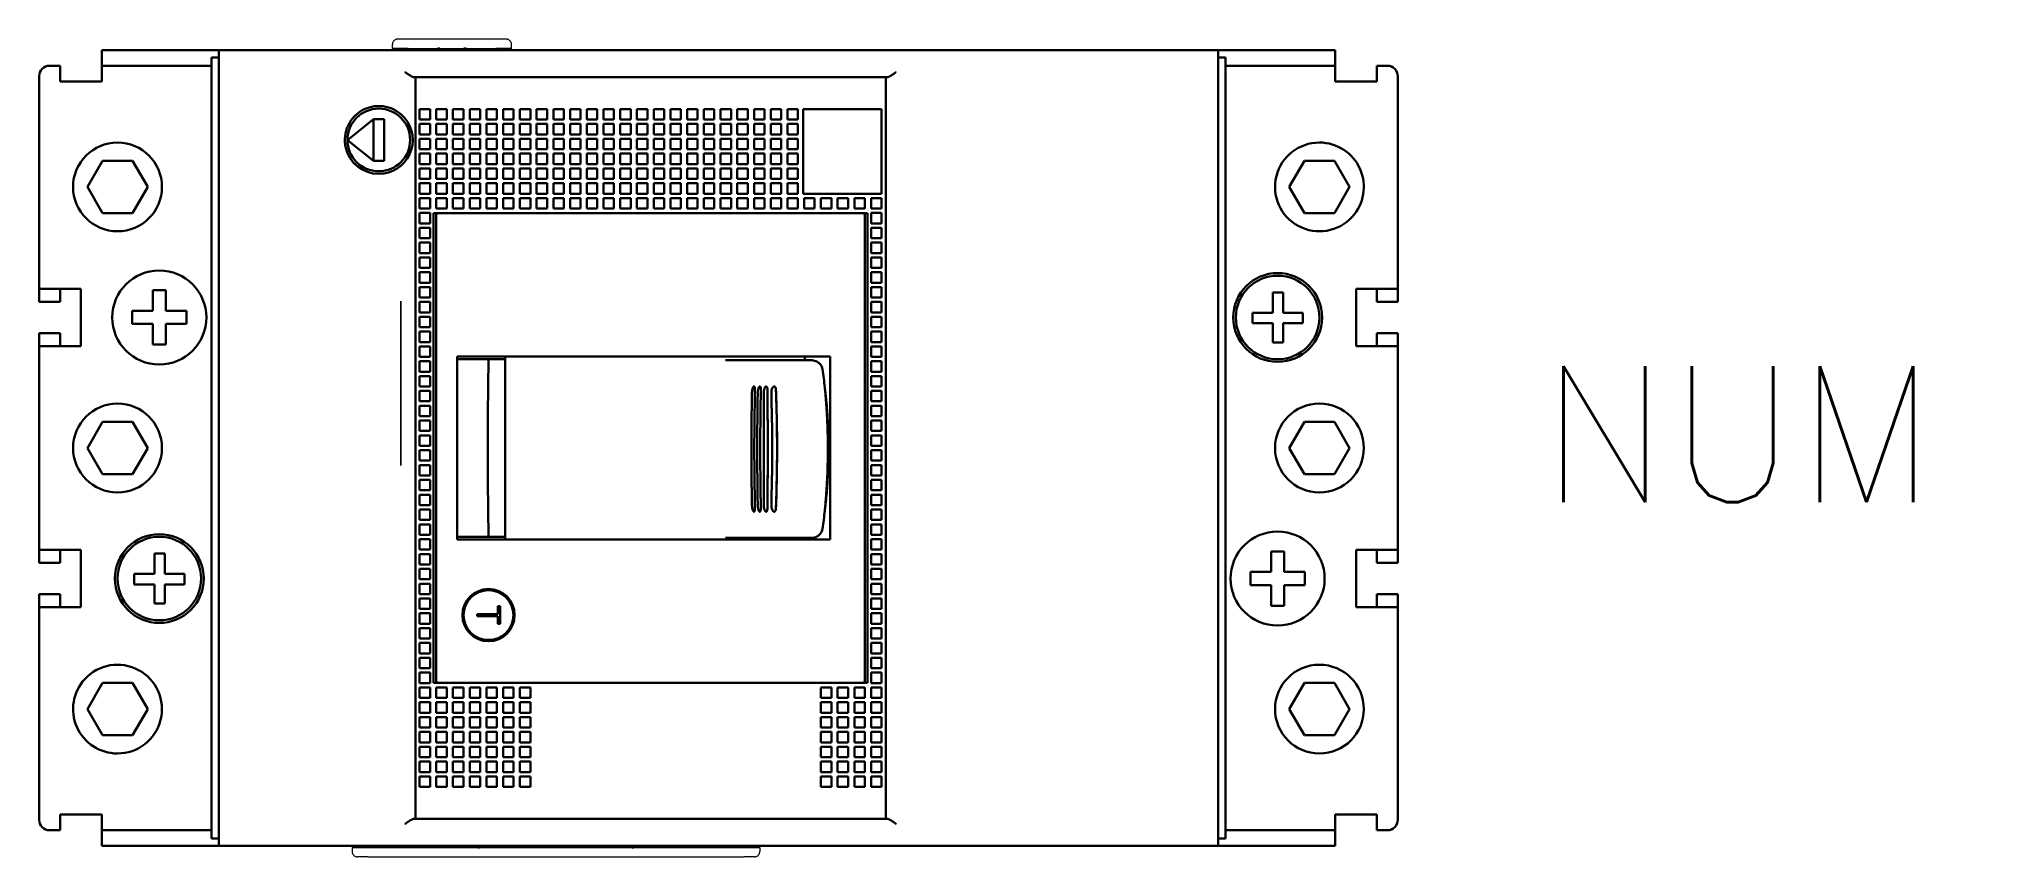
# Model space of a CAD drawing. Header units: millimetres. Extents: x -192 to 0, y -4 to 5.
# Drawn here: x -18.74 to 0, y -4 to 3.83 of the extents above.
import ezdxf
from ezdxf.enums import TextEntityAlignment as Align

# ---------------------------------------------------------------- set-up
doc = ezdxf.new("R2010")
doc.units = ezdxf.units.MM
doc.set_wipeout_variables(frame=1)
doc.linetypes.add('DASHSPACE', pattern=[30, 12, -18])
doc.styles.add('Romans', font='romans.shx')

msp = doc.modelspace()

# ---------------------------------------------------------------- linework, layer by layer
at = {"color": 7, "linetype": 'DASHSPACE', "lineweight": 13, "ltscale": 0.01}
for p, q in [((-15.361, 3.744), (-15.361, 3.784)), ((-14.221, 3.744), (-14.221, 3.784)), ((-15.746, -3.906), (-15.746, -3.946)), ((-11.846, -3.906), (-11.846, -3.946))]:
    msp.add_line(p, q, dxfattribs=at)
at = {"color": 7, "linetype": 'DASHSPACE', "lineweight": 13, "ltscale": 0.025}
for p, q in [((-15.211, 3.834), (-15.311, 3.834)), ((-14.271, 3.834), (-14.371, 3.834)), ((-15.596, -3.996), (-15.696, -3.996)), ((-11.896, -3.996), (-11.996, -3.996))]:
    msp.add_line(p, q, dxfattribs=at)
at = {"color": 7, "linetype": 'DASHSPACE', "lineweight": 13, "ltscale": 0.21}
for p, q in [((-14.371, 3.834), (-15.211, 3.834)), ((-15.211, 3.744), (-14.371, 3.744))]:
    msp.add_line(p, q, dxfattribs=at)
at = {"color": 7, "lineweight": 35, "ltscale": 0.025}
for p, q in [((-18.541, 3.579), (-18.641, 3.579)), ((-18.541, 3.579), (-18.541, 3.479)), ((-18.141, 3.479), (-18.141, 3.579)), ((-17.091, 3.659), (-17.091, 3.559)), ((-17.021, 3.629), (-17.021, 3.729)), ((-7.461, 3.629), (-7.461, 3.729)), ((-7.391, 3.659), (-7.391, 3.559)), ((-6.341, 3.479), (-6.341, 3.579)), ((-5.941, 3.579), (-5.941, 3.479)), ((-5.841, 3.579), (-5.941, 3.579)), ((-15.441, 3.069), (-15.541, 3.069)), ((-15.101, 3.164), (-15.101, 3.064)), ((-15.101, 3.164), (-15.001, 3.164)), ((-15.101, 3.064), (-15.001, 3.064)), ((-15.101, 3.022), (-15.001, 3.022)), ((-15.101, 3.022), (-15.101, 2.922)), ((-15.001, 3.164), (-15.001, 3.064)), ((-15.001, 3.022), (-15.001, 2.922)), ((-14.941, 3.064), (-14.941, 3.164)), ((-14.841, 3.164), (-14.941, 3.164)), ((-14.941, 3.064), (-14.841, 3.064)), ((-14.941, 2.922), (-14.941, 3.022)), ((-14.841, 3.022), (-14.941, 3.022)), ((-14.841, 3.164), (-14.841, 3.064)), ((-14.841, 3.022), (-14.841, 2.922)), ((-14.781, 3.064), (-14.781, 3.164)), ((-14.681, 3.164), (-14.781, 3.164)), ((-14.781, 3.064), (-14.681, 3.064)), ((-14.781, 2.922), (-14.781, 3.022)), ((-14.681, 3.022), (-14.781, 3.022)), ((-14.681, 3.164), (-14.681, 3.064)), ((-14.681, 3.022), (-14.681, 2.922)), ((-14.621, 3.064), (-14.621, 3.164)), ((-14.521, 3.164), (-14.621, 3.164)), ((-14.621, 3.064), (-14.521, 3.064)), ((-14.621, 2.922), (-14.621, 3.022)), ((-14.521, 3.022), (-14.621, 3.022)), ((-14.521, 3.164), (-14.521, 3.064)), ((-14.521, 3.022), (-14.521, 2.922)), ((-14.461, 3.064), (-14.461, 3.164)), ((-14.361, 3.164), (-14.461, 3.164)), ((-14.461, 3.064), (-14.361, 3.064)), ((-14.461, 2.922), (-14.461, 3.022)), ((-14.361, 3.022), (-14.461, 3.022)), ((-14.361, 3.164), (-14.361, 3.064)), ((-14.361, 3.022), (-14.361, 2.922)), ((-14.301, 3.064), (-14.301, 3.164)), ((-14.201, 3.164), (-14.301, 3.164)), ((-14.301, 3.064), (-14.201, 3.064)), ((-14.301, 2.922), (-14.301, 3.022)), ((-14.201, 3.022), (-14.301, 3.022)), ((-14.201, 3.164), (-14.201, 3.064)), ((-14.201, 3.022), (-14.201, 2.922)), ((-14.141, 3.064), (-14.141, 3.164)), ((-14.041, 3.164), (-14.141, 3.164)), ((-14.141, 3.064), (-14.041, 3.064)), ((-14.141, 2.922), (-14.141, 3.022)), ((-14.041, 3.022), (-14.141, 3.022)), ((-14.041, 3.164), (-14.041, 3.064)), ((-14.041, 3.022), (-14.041, 2.922)), ((-13.981, 3.064), (-13.981, 3.164)), ((-13.881, 3.164), (-13.981, 3.164)), ((-13.981, 3.064), (-13.881, 3.064)), ((-13.981, 2.922), (-13.981, 3.022)), ((-13.881, 3.022), (-13.981, 3.022)), ((-13.881, 3.164), (-13.881, 3.064)), ((-13.881, 3.022), (-13.881, 2.922)), ((-13.821, 3.064), (-13.821, 3.164)), ((-13.721, 3.164), (-13.821, 3.164)), ((-13.821, 3.064), (-13.721, 3.064)), ((-13.821, 2.922), (-13.821, 3.022)), ((-13.721, 3.022), (-13.821, 3.022)), ((-13.721, 3.164), (-13.721, 3.064)), ((-13.721, 3.022), (-13.721, 2.922)), ((-13.661, 3.064), (-13.661, 3.164)), ((-13.561, 3.164), (-13.661, 3.164)), ((-13.661, 3.064), (-13.561, 3.064)), ((-13.661, 2.922), (-13.661, 3.022)), ((-13.561, 3.022), (-13.661, 3.022)), ((-13.561, 3.164), (-13.561, 3.064)), ((-13.561, 3.022), (-13.561, 2.922)), ((-13.501, 3.064), (-13.501, 3.164)), ((-13.401, 3.164), (-13.501, 3.164)), ((-13.501, 3.064), (-13.401, 3.064)), ((-13.501, 2.922), (-13.501, 3.022)), ((-13.401, 3.022), (-13.501, 3.022)), ((-13.401, 3.164), (-13.401, 3.064)), ((-13.401, 3.022), (-13.401, 2.922)), ((-13.341, 3.064), (-13.341, 3.164)), ((-13.241, 3.164), (-13.341, 3.164)), ((-13.341, 3.064), (-13.241, 3.064)), ((-13.341, 2.922), (-13.341, 3.022)), ((-13.241, 3.022), (-13.341, 3.022)), ((-13.241, 3.164), (-13.241, 3.064)), ((-13.241, 3.022), (-13.241, 2.922)), ((-13.181, 3.064), (-13.181, 3.164)), ((-13.081, 3.164), (-13.181, 3.164)), ((-13.181, 3.064), (-13.081, 3.064)), ((-13.181, 2.922), (-13.181, 3.022)), ((-13.081, 3.022), (-13.181, 3.022)), ((-13.081, 3.164), (-13.081, 3.064)), ((-13.081, 3.022), (-13.081, 2.922)), ((-13.021, 3.064), (-13.021, 3.164)), ((-12.921, 3.164), (-13.021, 3.164)), ((-13.021, 3.064), (-12.921, 3.064)), ((-13.021, 2.922), (-13.021, 3.022)), ((-12.921, 3.022), (-13.021, 3.022)), ((-12.921, 3.164), (-12.921, 3.064)), ((-12.921, 3.022), (-12.921, 2.922)), ((-12.861, 3.064), (-12.861, 3.164)), ((-12.761, 3.164), (-12.861, 3.164)), ((-12.861, 3.064), (-12.761, 3.064)), ((-12.861, 2.922), (-12.861, 3.022)), ((-12.761, 3.022), (-12.861, 3.022)), ((-12.761, 3.164), (-12.761, 3.064)), ((-12.761, 3.022), (-12.761, 2.922)), ((-12.701, 3.064), (-12.701, 3.164)), ((-12.601, 3.164), (-12.701, 3.164)), ((-12.701, 3.064), (-12.601, 3.064)), ((-12.701, 2.922), (-12.701, 3.022)), ((-12.601, 3.022), (-12.701, 3.022)), ((-12.601, 3.164), (-12.601, 3.064)), ((-12.601, 3.022), (-12.601, 2.922)), ((-12.541, 3.064), (-12.541, 3.164)), ((-12.441, 3.164), (-12.541, 3.164)), ((-12.541, 3.064), (-12.441, 3.064)), ((-12.541, 2.922), (-12.541, 3.022)), ((-12.441, 3.022), (-12.541, 3.022)), ((-12.441, 3.164), (-12.441, 3.064)), ((-12.441, 3.022), (-12.441, 2.922)), ((-12.381, 3.064), (-12.381, 3.164)), ((-12.281, 3.164), (-12.381, 3.164)), ((-12.381, 3.064), (-12.281, 3.064)), ((-12.381, 2.922), (-12.381, 3.022)), ((-12.281, 3.022), (-12.381, 3.022)), ((-12.281, 3.164), (-12.281, 3.064)), ((-12.281, 3.022), (-12.281, 2.922)), ((-12.221, 3.064), (-12.221, 3.164)), ((-12.121, 3.164), (-12.221, 3.164)), ((-12.221, 3.064), (-12.121, 3.064)), ((-12.221, 2.922), (-12.221, 3.022)), ((-12.121, 3.022), (-12.221, 3.022)), ((-12.121, 3.164), (-12.121, 3.064)), ((-12.121, 3.022), (-12.121, 2.922)), ((-12.061, 3.064), (-12.061, 3.164)), ((-11.961, 3.164), (-12.061, 3.164)), ((-12.061, 3.064), (-11.961, 3.064)), ((-12.061, 2.922), (-12.061, 3.022)), ((-11.961, 3.022), (-12.061, 3.022)), ((-11.961, 3.164), (-11.961, 3.064)), ((-11.961, 3.022), (-11.961, 2.922)), ((-11.901, 3.064), (-11.901, 3.164)), ((-11.801, 3.164), (-11.901, 3.164)), ((-11.901, 3.064), (-11.801, 3.064)), ((-11.901, 2.922), (-11.901, 3.022)), ((-11.801, 3.022), (-11.901, 3.022)), ((-11.801, 3.164), (-11.801, 3.064)), ((-11.801, 3.022), (-11.801, 2.922)), ((-11.741, 3.064), (-11.741, 3.164)), ((-11.641, 3.164), (-11.741, 3.164)), ((-11.741, 3.064), (-11.641, 3.064)), ((-11.741, 2.922), (-11.741, 3.022)), ((-11.641, 3.022), (-11.741, 3.022)), ((-11.641, 3.164), (-11.641, 3.064)), ((-11.641, 3.022), (-11.641, 2.922)), ((-11.581, 3.064), (-11.581, 3.164)), ((-11.481, 3.164), (-11.581, 3.164)), ((-11.581, 3.064), (-11.481, 3.064)), ((-11.581, 2.922), (-11.581, 3.022)), ((-11.481, 3.022), (-11.581, 3.022)), ((-11.481, 3.164), (-11.481, 3.064)), ((-11.481, 3.022), (-11.481, 2.922)), ((-11.321, 3.164), (-11.421, 3.164)), ((-11.161, 3.164), (-11.261, 3.164)), ((-11.001, 3.164), (-11.101, 3.164)), ((-10.841, 3.164), (-10.941, 3.164)), ((-10.681, 3.164), (-10.781, 3.164)), ((-10.681, 3.164), (-10.681, 3.064)), ((-10.681, 3.022), (-10.681, 2.922)), ((-15.101, 2.922), (-15.001, 2.922)), ((-15.101, 2.88), (-15.001, 2.88)), ((-15.101, 2.88), (-15.101, 2.78)), ((-15.001, 2.88), (-15.001, 2.78)), ((-14.941, 2.922), (-14.841, 2.922)), ((-14.941, 2.78), (-14.941, 2.88)), ((-14.841, 2.88), (-14.941, 2.88)), ((-14.841, 2.88), (-14.841, 2.78)), ((-14.781, 2.922), (-14.681, 2.922)), ((-14.781, 2.78), (-14.781, 2.88)), ((-14.681, 2.88), (-14.781, 2.88)), ((-14.681, 2.88), (-14.681, 2.78)), ((-14.621, 2.922), (-14.521, 2.922)), ((-14.621, 2.78), (-14.621, 2.88)), ((-14.521, 2.88), (-14.621, 2.88)), ((-14.521, 2.88), (-14.521, 2.78)), ((-14.461, 2.922), (-14.361, 2.922)), ((-14.461, 2.78), (-14.461, 2.88)), ((-14.361, 2.88), (-14.461, 2.88)), ((-14.361, 2.88), (-14.361, 2.78)), ((-14.301, 2.922), (-14.201, 2.922)), ((-14.301, 2.78), (-14.301, 2.88)), ((-14.201, 2.88), (-14.301, 2.88)), ((-14.201, 2.88), (-14.201, 2.78)), ((-14.141, 2.922), (-14.041, 2.922)), ((-14.141, 2.78), (-14.141, 2.88)), ((-14.041, 2.88), (-14.141, 2.88)), ((-14.041, 2.88), (-14.041, 2.78)), ((-13.981, 2.922), (-13.881, 2.922)), ((-13.981, 2.78), (-13.981, 2.88)), ((-13.881, 2.88), (-13.981, 2.88)), ((-13.881, 2.88), (-13.881, 2.78)), ((-13.821, 2.922), (-13.721, 2.922)), ((-13.821, 2.78), (-13.821, 2.88)), ((-13.721, 2.88), (-13.821, 2.88)), ((-13.721, 2.88), (-13.721, 2.78)), ((-13.661, 2.922), (-13.561, 2.922)), ((-13.661, 2.78), (-13.661, 2.88)), ((-13.561, 2.88), (-13.661, 2.88)), ((-13.561, 2.88), (-13.561, 2.78)), ((-13.501, 2.922), (-13.401, 2.922)), ((-13.501, 2.78), (-13.501, 2.88)), ((-13.401, 2.88), (-13.501, 2.88)), ((-13.401, 2.88), (-13.401, 2.78)), ((-13.341, 2.922), (-13.241, 2.922)), ((-13.341, 2.78), (-13.341, 2.88)), ((-13.241, 2.88), (-13.341, 2.88)), ((-13.241, 2.88), (-13.241, 2.78)), ((-13.181, 2.922), (-13.081, 2.922)), ((-13.181, 2.78), (-13.181, 2.88)), ((-13.081, 2.88), (-13.181, 2.88)), ((-13.081, 2.88), (-13.081, 2.78)), ((-13.021, 2.922), (-12.921, 2.922)), ((-13.021, 2.78), (-13.021, 2.88)), ((-12.921, 2.88), (-13.021, 2.88)), ((-12.921, 2.88), (-12.921, 2.78)), ((-12.861, 2.922), (-12.761, 2.922)), ((-12.861, 2.78), (-12.861, 2.88)), ((-12.761, 2.88), (-12.861, 2.88)), ((-12.761, 2.88), (-12.761, 2.78)), ((-12.701, 2.922), (-12.601, 2.922)), ((-12.701, 2.78), (-12.701, 2.88)), ((-12.601, 2.88), (-12.701, 2.88)), ((-12.601, 2.88), (-12.601, 2.78)), ((-12.541, 2.922), (-12.441, 2.922)), ((-12.541, 2.78), (-12.541, 2.88)), ((-12.441, 2.88), (-12.541, 2.88)), ((-12.441, 2.88), (-12.441, 2.78)), ((-12.381, 2.922), (-12.281, 2.922)), ((-12.381, 2.78), (-12.381, 2.88)), ((-12.281, 2.88), (-12.381, 2.88)), ((-12.281, 2.88), (-12.281, 2.78)), ((-12.221, 2.922), (-12.121, 2.922)), ((-12.221, 2.78), (-12.221, 2.88)), ((-12.121, 2.88), (-12.221, 2.88)), ((-12.121, 2.88), (-12.121, 2.78)), ((-12.061, 2.922), (-11.961, 2.922)), ((-12.061, 2.78), (-12.061, 2.88)), ((-11.961, 2.88), (-12.061, 2.88)), ((-11.961, 2.88), (-11.961, 2.78)), ((-11.901, 2.922), (-11.801, 2.922)), ((-11.901, 2.78), (-11.901, 2.88)), ((-11.801, 2.88), (-11.901, 2.88)), ((-11.801, 2.88), (-11.801, 2.78)), ((-11.741, 2.922), (-11.641, 2.922)), ((-11.741, 2.78), (-11.741, 2.88)), ((-11.641, 2.88), (-11.741, 2.88)), ((-11.641, 2.88), (-11.641, 2.78)), ((-11.581, 2.922), (-11.481, 2.922)), ((-11.581, 2.78), (-11.581, 2.88)), ((-11.481, 2.88), (-11.581, 2.88)), ((-11.481, 2.88), (-11.481, 2.78)), ((-10.681, 2.88), (-10.681, 2.78)), ((-15.541, 2.669), (-15.441, 2.669)), ((-15.101, 2.78), (-15.001, 2.78)), ((-15.101, 2.738), (-15.001, 2.738)), ((-15.101, 2.738), (-15.101, 2.638)), ((-15.101, 2.638), (-15.001, 2.638)), ((-15.001, 2.738), (-15.001, 2.638)), ((-14.941, 2.78), (-14.841, 2.78)), ((-14.941, 2.638), (-14.941, 2.738)), ((-14.841, 2.738), (-14.941, 2.738)), ((-14.941, 2.638), (-14.841, 2.638)), ((-14.841, 2.738), (-14.841, 2.638)), ((-14.781, 2.78), (-14.681, 2.78)), ((-14.781, 2.638), (-14.781, 2.738)), ((-14.681, 2.738), (-14.781, 2.738)), ((-14.781, 2.638), (-14.681, 2.638)), ((-14.681, 2.738), (-14.681, 2.638)), ((-14.621, 2.78), (-14.521, 2.78)), ((-14.621, 2.638), (-14.621, 2.738)), ((-14.521, 2.738), (-14.621, 2.738)), ((-14.621, 2.638), (-14.521, 2.638)), ((-14.521, 2.738), (-14.521, 2.638)), ((-14.461, 2.78), (-14.361, 2.78)), ((-14.461, 2.638), (-14.461, 2.738)), ((-14.361, 2.738), (-14.461, 2.738)), ((-14.461, 2.638), (-14.361, 2.638)), ((-14.361, 2.738), (-14.361, 2.638)), ((-14.301, 2.78), (-14.201, 2.78)), ((-14.301, 2.638), (-14.301, 2.738)), ((-14.201, 2.738), (-14.301, 2.738)), ((-14.301, 2.638), (-14.201, 2.638)), ((-14.201, 2.738), (-14.201, 2.638)), ((-14.141, 2.78), (-14.041, 2.78)), ((-14.141, 2.638), (-14.141, 2.738)), ((-14.041, 2.738), (-14.141, 2.738)), ((-14.141, 2.638), (-14.041, 2.638)), ((-14.041, 2.738), (-14.041, 2.638)), ((-13.981, 2.78), (-13.881, 2.78)), ((-13.981, 2.638), (-13.981, 2.738)), ((-13.881, 2.738), (-13.981, 2.738)), ((-13.981, 2.638), (-13.881, 2.638)), ((-13.881, 2.738), (-13.881, 2.638)), ((-13.821, 2.78), (-13.721, 2.78)), ((-13.821, 2.638), (-13.821, 2.738)), ((-13.721, 2.738), (-13.821, 2.738)), ((-13.821, 2.638), (-13.721, 2.638)), ((-13.721, 2.738), (-13.721, 2.638)), ((-13.661, 2.78), (-13.561, 2.78)), ((-13.661, 2.638), (-13.661, 2.738)), ((-13.561, 2.738), (-13.661, 2.738)), ((-13.661, 2.638), (-13.561, 2.638)), ((-13.561, 2.738), (-13.561, 2.638)), ((-13.501, 2.78), (-13.401, 2.78)), ((-13.501, 2.638), (-13.501, 2.738)), ((-13.401, 2.738), (-13.501, 2.738)), ((-13.501, 2.638), (-13.401, 2.638)), ((-13.401, 2.738), (-13.401, 2.638)), ((-13.341, 2.78), (-13.241, 2.78)), ((-13.341, 2.638), (-13.341, 2.738)), ((-13.241, 2.738), (-13.341, 2.738)), ((-13.341, 2.638), (-13.241, 2.638)), ((-13.241, 2.738), (-13.241, 2.638)), ((-13.181, 2.78), (-13.081, 2.78)), ((-13.181, 2.638), (-13.181, 2.738)), ((-13.081, 2.738), (-13.181, 2.738)), ((-13.181, 2.638), (-13.081, 2.638)), ((-13.081, 2.738), (-13.081, 2.638)), ((-13.021, 2.78), (-12.921, 2.78)), ((-13.021, 2.638), (-13.021, 2.738)), ((-12.921, 2.738), (-13.021, 2.738)), ((-13.021, 2.638), (-12.921, 2.638)), ((-12.921, 2.738), (-12.921, 2.638)), ((-12.861, 2.78), (-12.761, 2.78)), ((-12.861, 2.638), (-12.861, 2.738)), ((-12.761, 2.738), (-12.861, 2.738)), ((-12.861, 2.638), (-12.761, 2.638)), ((-12.761, 2.738), (-12.761, 2.638)), ((-12.701, 2.78), (-12.601, 2.78)), ((-12.701, 2.638), (-12.701, 2.738)), ((-12.601, 2.738), (-12.701, 2.738)), ((-12.701, 2.638), (-12.601, 2.638)), ((-12.601, 2.738), (-12.601, 2.638)), ((-12.541, 2.78), (-12.441, 2.78)), ((-12.541, 2.638), (-12.541, 2.738)), ((-12.441, 2.738), (-12.541, 2.738)), ((-12.541, 2.638), (-12.441, 2.638)), ((-12.441, 2.738), (-12.441, 2.638)), ((-12.381, 2.78), (-12.281, 2.78)), ((-12.381, 2.638), (-12.381, 2.738)), ((-12.281, 2.738), (-12.381, 2.738)), ((-12.381, 2.638), (-12.281, 2.638)), ((-12.281, 2.738), (-12.281, 2.638)), ((-12.221, 2.78), (-12.121, 2.78)), ((-12.221, 2.638), (-12.221, 2.738)), ((-12.121, 2.738), (-12.221, 2.738)), ((-12.221, 2.638), (-12.121, 2.638)), ((-12.121, 2.738), (-12.121, 2.638)), ((-12.061, 2.78), (-11.961, 2.78)), ((-12.061, 2.638), (-12.061, 2.738)), ((-11.961, 2.738), (-12.061, 2.738)), ((-12.061, 2.638), (-11.961, 2.638)), ((-11.961, 2.738), (-11.961, 2.638)), ((-11.901, 2.78), (-11.801, 2.78)), ((-11.901, 2.638), (-11.901, 2.738)), ((-11.801, 2.738), (-11.901, 2.738)), ((-11.901, 2.638), (-11.801, 2.638)), ((-11.801, 2.738), (-11.801, 2.638)), ((-11.741, 2.78), (-11.641, 2.78)), ((-11.741, 2.638), (-11.741, 2.738)), ((-11.641, 2.738), (-11.741, 2.738)), ((-11.741, 2.638), (-11.641, 2.638)), ((-11.641, 2.738), (-11.641, 2.638)), ((-11.581, 2.78), (-11.481, 2.78)), ((-11.581, 2.638), (-11.581, 2.738)), ((-11.481, 2.738), (-11.581, 2.738)), ((-11.581, 2.638), (-11.481, 2.638)), ((-11.481, 2.738), (-11.481, 2.638)), ((-10.681, 2.738), (-10.681, 2.638)), ((-15.101, 2.596), (-15.001, 2.596)), ((-15.101, 2.596), (-15.101, 2.496)), ((-15.101, 2.496), (-15.001, 2.496)), ((-15.101, 2.454), (-15.001, 2.454)), ((-15.101, 2.454), (-15.101, 2.354)), ((-15.001, 2.596), (-15.001, 2.496)), ((-15.001, 2.454), (-15.001, 2.354)), ((-14.941, 2.496), (-14.941, 2.596)), ((-14.841, 2.596), (-14.941, 2.596)), ((-14.941, 2.496), (-14.841, 2.496)), ((-14.941, 2.354), (-14.941, 2.454)), ((-14.841, 2.454), (-14.941, 2.454)), ((-14.841, 2.596), (-14.841, 2.496)), ((-14.841, 2.454), (-14.841, 2.354)), ((-14.781, 2.496), (-14.781, 2.596)), ((-14.681, 2.596), (-14.781, 2.596)), ((-14.781, 2.496), (-14.681, 2.496)), ((-14.781, 2.354), (-14.781, 2.454)), ((-14.681, 2.454), (-14.781, 2.454)), ((-14.681, 2.596), (-14.681, 2.496)), ((-14.681, 2.454), (-14.681, 2.354)), ((-14.621, 2.496), (-14.621, 2.596)), ((-14.521, 2.596), (-14.621, 2.596)), ((-14.621, 2.496), (-14.521, 2.496)), ((-14.621, 2.354), (-14.621, 2.454)), ((-14.521, 2.454), (-14.621, 2.454)), ((-14.521, 2.596), (-14.521, 2.496)), ((-14.521, 2.454), (-14.521, 2.354)), ((-14.461, 2.496), (-14.461, 2.596)), ((-14.361, 2.596), (-14.461, 2.596)), ((-14.461, 2.496), (-14.361, 2.496)), ((-14.461, 2.354), (-14.461, 2.454)), ((-14.361, 2.454), (-14.461, 2.454)), ((-14.361, 2.596), (-14.361, 2.496)), ((-14.361, 2.454), (-14.361, 2.354)), ((-14.301, 2.496), (-14.301, 2.596)), ((-14.201, 2.596), (-14.301, 2.596)), ((-14.301, 2.496), (-14.201, 2.496)), ((-14.301, 2.354), (-14.301, 2.454)), ((-14.201, 2.454), (-14.301, 2.454)), ((-14.201, 2.596), (-14.201, 2.496)), ((-14.201, 2.454), (-14.201, 2.354)), ((-14.141, 2.496), (-14.141, 2.596)), ((-14.041, 2.596), (-14.141, 2.596)), ((-14.141, 2.496), (-14.041, 2.496)), ((-14.141, 2.354), (-14.141, 2.454)), ((-14.041, 2.454), (-14.141, 2.454)), ((-14.041, 2.596), (-14.041, 2.496)), ((-14.041, 2.454), (-14.041, 2.354)), ((-13.981, 2.496), (-13.981, 2.596)), ((-13.881, 2.596), (-13.981, 2.596)), ((-13.981, 2.496), (-13.881, 2.496)), ((-13.981, 2.354), (-13.981, 2.454)), ((-13.881, 2.454), (-13.981, 2.454)), ((-13.881, 2.596), (-13.881, 2.496)), ((-13.881, 2.454), (-13.881, 2.354)), ((-13.821, 2.496), (-13.821, 2.596)), ((-13.721, 2.596), (-13.821, 2.596)), ((-13.821, 2.496), (-13.721, 2.496)), ((-13.821, 2.354), (-13.821, 2.454)), ((-13.721, 2.454), (-13.821, 2.454)), ((-13.721, 2.596), (-13.721, 2.496)), ((-13.721, 2.454), (-13.721, 2.354)), ((-13.661, 2.496), (-13.661, 2.596)), ((-13.561, 2.596), (-13.661, 2.596)), ((-13.661, 2.496), (-13.561, 2.496)), ((-13.661, 2.354), (-13.661, 2.454)), ((-13.561, 2.454), (-13.661, 2.454)), ((-13.561, 2.596), (-13.561, 2.496)), ((-13.561, 2.454), (-13.561, 2.354)), ((-13.501, 2.496), (-13.501, 2.596)), ((-13.401, 2.596), (-13.501, 2.596)), ((-13.501, 2.496), (-13.401, 2.496)), ((-13.501, 2.354), (-13.501, 2.454)), ((-13.401, 2.454), (-13.501, 2.454)), ((-13.401, 2.596), (-13.401, 2.496)), ((-13.401, 2.454), (-13.401, 2.354)), ((-13.341, 2.496), (-13.341, 2.596)), ((-13.241, 2.596), (-13.341, 2.596)), ((-13.341, 2.496), (-13.241, 2.496)), ((-13.341, 2.354), (-13.341, 2.454)), ((-13.241, 2.454), (-13.341, 2.454)), ((-13.241, 2.596), (-13.241, 2.496)), ((-13.241, 2.454), (-13.241, 2.354)), ((-13.181, 2.496), (-13.181, 2.596)), ((-13.081, 2.596), (-13.181, 2.596)), ((-13.181, 2.496), (-13.081, 2.496)), ((-13.181, 2.354), (-13.181, 2.454)), ((-13.081, 2.454), (-13.181, 2.454)), ((-13.081, 2.596), (-13.081, 2.496)), ((-13.081, 2.454), (-13.081, 2.354)), ((-13.021, 2.496), (-13.021, 2.596)), ((-12.921, 2.596), (-13.021, 2.596)), ((-13.021, 2.496), (-12.921, 2.496)), ((-13.021, 2.354), (-13.021, 2.454)), ((-12.921, 2.454), (-13.021, 2.454)), ((-12.921, 2.596), (-12.921, 2.496)), ((-12.921, 2.454), (-12.921, 2.354)), ((-12.861, 2.496), (-12.861, 2.596)), ((-12.761, 2.596), (-12.861, 2.596)), ((-12.861, 2.496), (-12.761, 2.496)), ((-12.861, 2.354), (-12.861, 2.454)), ((-12.761, 2.454), (-12.861, 2.454)), ((-12.761, 2.596), (-12.761, 2.496)), ((-12.761, 2.454), (-12.761, 2.354)), ((-12.701, 2.496), (-12.701, 2.596)), ((-12.601, 2.596), (-12.701, 2.596)), ((-12.701, 2.496), (-12.601, 2.496)), ((-12.701, 2.354), (-12.701, 2.454)), ((-12.601, 2.454), (-12.701, 2.454)), ((-12.601, 2.596), (-12.601, 2.496)), ((-12.601, 2.454), (-12.601, 2.354)), ((-12.541, 2.496), (-12.541, 2.596)), ((-12.441, 2.596), (-12.541, 2.596)), ((-12.541, 2.496), (-12.441, 2.496)), ((-12.541, 2.354), (-12.541, 2.454)), ((-12.441, 2.454), (-12.541, 2.454)), ((-12.441, 2.596), (-12.441, 2.496)), ((-12.441, 2.454), (-12.441, 2.354)), ((-12.381, 2.496), (-12.381, 2.596)), ((-12.281, 2.596), (-12.381, 2.596)), ((-12.381, 2.496), (-12.281, 2.496)), ((-12.381, 2.354), (-12.381, 2.454)), ((-12.281, 2.454), (-12.381, 2.454)), ((-12.281, 2.596), (-12.281, 2.496)), ((-12.281, 2.454), (-12.281, 2.354)), ((-12.221, 2.496), (-12.221, 2.596)), ((-12.121, 2.596), (-12.221, 2.596)), ((-12.221, 2.496), (-12.121, 2.496)), ((-12.221, 2.354), (-12.221, 2.454)), ((-12.121, 2.454), (-12.221, 2.454)), ((-12.121, 2.596), (-12.121, 2.496)), ((-12.121, 2.454), (-12.121, 2.354)), ((-12.061, 2.496), (-12.061, 2.596)), ((-11.961, 2.596), (-12.061, 2.596)), ((-12.061, 2.496), (-11.961, 2.496)), ((-12.061, 2.354), (-12.061, 2.454)), ((-11.961, 2.454), (-12.061, 2.454)), ((-11.961, 2.596), (-11.961, 2.496)), ((-11.961, 2.454), (-11.961, 2.354)), ((-11.901, 2.496), (-11.901, 2.596)), ((-11.801, 2.596), (-11.901, 2.596)), ((-11.901, 2.496), (-11.801, 2.496)), ((-11.901, 2.354), (-11.901, 2.454)), ((-11.801, 2.454), (-11.901, 2.454)), ((-11.801, 2.596), (-11.801, 2.496)), ((-11.801, 2.454), (-11.801, 2.354)), ((-11.741, 2.496), (-11.741, 2.596)), ((-11.641, 2.596), (-11.741, 2.596)), ((-11.741, 2.496), (-11.641, 2.496)), ((-11.741, 2.354), (-11.741, 2.454)), ((-11.641, 2.454), (-11.741, 2.454)), ((-11.641, 2.596), (-11.641, 2.496)), ((-11.641, 2.454), (-11.641, 2.354)), ((-11.581, 2.496), (-11.581, 2.596)), ((-11.481, 2.596), (-11.581, 2.596)), ((-11.581, 2.496), (-11.481, 2.496)), ((-11.581, 2.354), (-11.581, 2.454)), ((-11.481, 2.454), (-11.581, 2.454)), ((-11.481, 2.596), (-11.481, 2.496)), ((-11.481, 2.454), (-11.481, 2.354)), ((-10.681, 2.596), (-10.681, 2.496)), ((-10.681, 2.454), (-10.681, 2.354)), ((-15.101, 2.354), (-15.001, 2.354)), ((-15.101, 2.312), (-15.001, 2.312)), ((-15.101, 2.312), (-15.101, 2.212)), ((-15.001, 2.312), (-15.001, 2.212)), ((-14.941, 2.354), (-14.841, 2.354)), ((-14.941, 2.212), (-14.941, 2.312)), ((-14.841, 2.312), (-14.941, 2.312)), ((-14.841, 2.312), (-14.841, 2.212)), ((-14.781, 2.354), (-14.681, 2.354)), ((-14.781, 2.212), (-14.781, 2.312)), ((-14.681, 2.312), (-14.781, 2.312)), ((-14.681, 2.312), (-14.681, 2.212)), ((-14.621, 2.354), (-14.521, 2.354)), ((-14.621, 2.212), (-14.621, 2.312)), ((-14.521, 2.312), (-14.621, 2.312)), ((-14.521, 2.312), (-14.521, 2.212)), ((-14.461, 2.354), (-14.361, 2.354)), ((-14.461, 2.212), (-14.461, 2.312)), ((-14.361, 2.312), (-14.461, 2.312)), ((-14.361, 2.312), (-14.361, 2.212)), ((-14.301, 2.354), (-14.201, 2.354)), ((-14.301, 2.212), (-14.301, 2.312)), ((-14.201, 2.312), (-14.301, 2.312)), ((-14.201, 2.312), (-14.201, 2.212)), ((-14.141, 2.354), (-14.041, 2.354)), ((-14.141, 2.212), (-14.141, 2.312)), ((-14.041, 2.312), (-14.141, 2.312)), ((-14.041, 2.312), (-14.041, 2.212)), ((-13.981, 2.354), (-13.881, 2.354)), ((-13.981, 2.212), (-13.981, 2.312)), ((-13.881, 2.312), (-13.981, 2.312)), ((-13.881, 2.312), (-13.881, 2.212)), ((-13.821, 2.354), (-13.721, 2.354)), ((-13.821, 2.212), (-13.821, 2.312)), ((-13.721, 2.312), (-13.821, 2.312)), ((-13.721, 2.312), (-13.721, 2.212)), ((-13.661, 2.354), (-13.561, 2.354)), ((-13.661, 2.212), (-13.661, 2.312)), ((-13.561, 2.312), (-13.661, 2.312)), ((-13.561, 2.312), (-13.561, 2.212)), ((-13.501, 2.354), (-13.401, 2.354)), ((-13.501, 2.212), (-13.501, 2.312)), ((-13.401, 2.312), (-13.501, 2.312)), ((-13.401, 2.312), (-13.401, 2.212)), ((-13.341, 2.354), (-13.241, 2.354)), ((-13.341, 2.212), (-13.341, 2.312)), ((-13.241, 2.312), (-13.341, 2.312)), ((-13.241, 2.312), (-13.241, 2.212)), ((-13.181, 2.354), (-13.081, 2.354)), ((-13.181, 2.212), (-13.181, 2.312)), ((-13.081, 2.312), (-13.181, 2.312)), ((-13.081, 2.312), (-13.081, 2.212)), ((-13.021, 2.354), (-12.921, 2.354)), ((-13.021, 2.212), (-13.021, 2.312)), ((-12.921, 2.312), (-13.021, 2.312)), ((-12.921, 2.312), (-12.921, 2.212)), ((-12.861, 2.354), (-12.761, 2.354)), ((-12.861, 2.212), (-12.861, 2.312)), ((-12.761, 2.312), (-12.861, 2.312)), ((-12.761, 2.312), (-12.761, 2.212)), ((-12.701, 2.354), (-12.601, 2.354)), ((-12.701, 2.212), (-12.701, 2.312)), ((-12.601, 2.312), (-12.701, 2.312)), ((-12.601, 2.312), (-12.601, 2.212)), ((-12.541, 2.354), (-12.441, 2.354)), ((-12.541, 2.212), (-12.541, 2.312)), ((-12.441, 2.312), (-12.541, 2.312)), ((-12.441, 2.312), (-12.441, 2.212)), ((-12.381, 2.354), (-12.281, 2.354)), ((-12.381, 2.212), (-12.381, 2.312)), ((-12.281, 2.312), (-12.381, 2.312)), ((-12.281, 2.312), (-12.281, 2.212)), ((-12.221, 2.354), (-12.121, 2.354)), ((-12.221, 2.212), (-12.221, 2.312)), ((-12.121, 2.312), (-12.221, 2.312)), ((-12.121, 2.312), (-12.121, 2.212)), ((-12.061, 2.354), (-11.961, 2.354)), ((-12.061, 2.212), (-12.061, 2.312)), ((-11.961, 2.312), (-12.061, 2.312)), ((-11.961, 2.312), (-11.961, 2.212)), ((-11.901, 2.354), (-11.801, 2.354)), ((-11.901, 2.212), (-11.901, 2.312)), ((-11.801, 2.312), (-11.901, 2.312)), ((-11.801, 2.312), (-11.801, 2.212)), ((-11.741, 2.354), (-11.641, 2.354)), ((-11.741, 2.212), (-11.741, 2.312)), ((-11.641, 2.312), (-11.741, 2.312)), ((-11.641, 2.312), (-11.641, 2.212)), ((-11.581, 2.354), (-11.481, 2.354)), ((-11.581, 2.212), (-11.581, 2.312)), ((-11.481, 2.312), (-11.581, 2.312)), ((-11.481, 2.312), (-11.481, 2.212)), ((-11.421, 2.212), (-11.421, 2.312)), ((-11.321, 2.312), (-11.421, 2.312)), ((-11.321, 2.312), (-11.321, 2.212)), ((-11.261, 2.212), (-11.261, 2.312)), ((-11.161, 2.312), (-11.261, 2.312)), ((-11.161, 2.312), (-11.161, 2.212)), ((-11.101, 2.212), (-11.101, 2.312)), ((-11.001, 2.312), (-11.101, 2.312)), ((-11.001, 2.312), (-11.001, 2.212)), ((-10.941, 2.212), (-10.941, 2.312)), ((-10.841, 2.312), (-10.941, 2.312)), ((-10.841, 2.312), (-10.841, 2.212)), ((-10.781, 2.312), (-10.781, 2.212)), ((-10.681, 2.312), (-10.781, 2.312)), ((-10.681, 2.312), (-10.681, 2.212)), ((-15.101, 2.212), (-15.001, 2.212)), ((-15.101, 2.17), (-15.001, 2.17)), ((-15.101, 2.17), (-15.101, 2.07)), ((-15.101, 2.07), (-15.001, 2.07)), ((-15.001, 2.17), (-15.001, 2.07)), ((-14.941, 2.212), (-14.841, 2.212)), ((-14.781, 2.212), (-14.681, 2.212)), ((-14.621, 2.212), (-14.521, 2.212)), ((-14.461, 2.212), (-14.361, 2.212)), ((-14.301, 2.212), (-14.201, 2.212)), ((-14.141, 2.212), (-14.041, 2.212)), ((-13.981, 2.212), (-13.881, 2.212)), ((-13.821, 2.212), (-13.721, 2.212)), ((-13.661, 2.212), (-13.561, 2.212)), ((-13.501, 2.212), (-13.401, 2.212)), ((-13.341, 2.212), (-13.241, 2.212)), ((-13.181, 2.212), (-13.081, 2.212)), ((-13.021, 2.212), (-12.921, 2.212)), ((-12.861, 2.212), (-12.761, 2.212)), ((-12.701, 2.212), (-12.601, 2.212)), ((-12.541, 2.212), (-12.441, 2.212)), ((-12.381, 2.212), (-12.281, 2.212)), ((-12.221, 2.212), (-12.121, 2.212)), ((-12.061, 2.212), (-11.961, 2.212)), ((-11.901, 2.212), (-11.801, 2.212)), ((-11.741, 2.212), (-11.641, 2.212)), ((-11.581, 2.212), (-11.481, 2.212)), ((-11.421, 2.212), (-11.321, 2.212)), ((-11.261, 2.212), (-11.161, 2.212)), ((-11.101, 2.212), (-11.001, 2.212)), ((-10.941, 2.212), (-10.841, 2.212)), ((-10.681, 2.212), (-10.781, 2.212)), ((-10.781, 2.17), (-10.781, 2.07)), ((-10.681, 2.17), (-10.781, 2.17)), ((-10.681, 2.07), (-10.781, 2.07)), ((-10.681, 2.17), (-10.681, 2.07)), ((-15.101, 2.028), (-15.001, 2.028)), ((-15.101, 2.028), (-15.101, 1.928)), ((-15.101, 1.928), (-15.001, 1.928)), ((-15.101, 1.886), (-15.001, 1.886)), ((-15.101, 1.886), (-15.101, 1.786)), ((-15.001, 2.028), (-15.001, 1.928)), ((-15.001, 1.886), (-15.001, 1.786)), ((-10.781, 2.028), (-10.781, 1.928)), ((-10.681, 2.028), (-10.781, 2.028)), ((-10.681, 1.928), (-10.781, 1.928)), ((-10.781, 1.886), (-10.781, 1.786)), ((-10.681, 1.886), (-10.781, 1.886)), ((-10.681, 2.028), (-10.681, 1.928)), ((-10.681, 1.886), (-10.681, 1.786)), ((-15.101, 1.786), (-15.001, 1.786)), ((-15.101, 1.744), (-15.001, 1.744)), ((-15.101, 1.744), (-15.101, 1.644)), ((-15.001, 1.744), (-15.001, 1.644)), ((-10.681, 1.786), (-10.781, 1.786)), ((-10.781, 1.744), (-10.781, 1.644)), ((-10.681, 1.744), (-10.781, 1.744)), ((-10.681, 1.744), (-10.681, 1.644)), ((-15.101, 1.644), (-15.001, 1.644)), ((-15.101, 1.602), (-15.001, 1.602)), ((-15.101, 1.602), (-15.101, 1.502)), ((-15.101, 1.502), (-15.001, 1.502)), ((-15.001, 1.602), (-15.001, 1.502)), ((-10.681, 1.644), (-10.781, 1.644)), ((-10.781, 1.602), (-10.781, 1.502)), ((-10.681, 1.602), (-10.781, 1.602)), ((-10.681, 1.502), (-10.781, 1.502)), ((-10.681, 1.602), (-10.681, 1.502)), ((-15.101, 1.46), (-15.001, 1.46)), ((-15.101, 1.46), (-15.101, 1.36)), ((-15.101, 1.36), (-15.001, 1.36)), ((-15.101, 1.318), (-15.001, 1.318)), ((-15.101, 1.318), (-15.101, 1.218)), ((-15.001, 1.46), (-15.001, 1.36)), ((-15.001, 1.318), (-15.001, 1.218)), ((-10.781, 1.46), (-10.781, 1.36)), ((-10.681, 1.46), (-10.781, 1.46)), ((-10.681, 1.36), (-10.781, 1.36)), ((-10.781, 1.318), (-10.781, 1.218)), ((-10.681, 1.318), (-10.781, 1.318)), ((-10.681, 1.46), (-10.681, 1.36)), ((-10.681, 1.318), (-10.681, 1.218)), ((-6.837, 1.409), (-6.937, 1.409)), ((-15.101, 1.218), (-15.001, 1.218)), ((-15.101, 1.176), (-15.001, 1.176)), ((-15.101, 1.176), (-15.101, 1.076)), ((-15.001, 1.176), (-15.001, 1.076)), ((-10.681, 1.218), (-10.781, 1.218)), ((-10.781, 1.176), (-10.781, 1.076)), ((-10.681, 1.176), (-10.781, 1.176)), ((-10.681, 1.176), (-10.681, 1.076)), ((-7.131, 1.113), (-7.131, 1.213)), ((-6.651, 1.213), (-6.651, 1.113)), ((-15.101, 1.076), (-15.001, 1.076)), ((-15.101, 1.034), (-15.001, 1.034)), ((-15.101, 1.034), (-15.101, 0.934)), ((-15.001, 1.034), (-15.001, 0.934)), ((-10.681, 1.076), (-10.781, 1.076)), ((-10.781, 1.034), (-10.781, 0.934)), ((-10.681, 1.034), (-10.781, 1.034)), ((-10.681, 1.034), (-10.681, 0.934)), ((-15.101, 0.934), (-15.001, 0.934)), ((-15.101, 0.892), (-15.001, 0.892)), ((-15.101, 0.892), (-15.101, 0.792)), ((-15.101, 0.792), (-15.001, 0.792)), ((-15.101, 0.75), (-15.001, 0.75)), ((-15.101, 0.75), (-15.101, 0.65)), ((-15.001, 0.892), (-15.001, 0.792)), ((-15.001, 0.75), (-15.001, 0.65)), ((-10.681, 0.934), (-10.781, 0.934)), ((-10.781, 0.892), (-10.781, 0.792)), ((-10.681, 0.892), (-10.781, 0.892)), ((-10.681, 0.792), (-10.781, 0.792)), ((-10.781, 0.75), (-10.781, 0.65)), ((-10.681, 0.75), (-10.781, 0.75)), ((-10.681, 0.892), (-10.681, 0.792)), ((-10.681, 0.75), (-10.681, 0.65)), ((-6.837, 0.929), (-6.937, 0.929)), ((-15.101, 0.65), (-15.001, 0.65)), ((-15.101, 0.608), (-15.001, 0.608)), ((-15.101, 0.608), (-15.101, 0.508)), ((-15.001, 0.608), (-15.001, 0.508)), ((-10.681, 0.65), (-10.781, 0.65)), ((-10.781, 0.608), (-10.781, 0.508)), ((-10.681, 0.608), (-10.781, 0.608)), ((-10.681, 0.608), (-10.681, 0.508)), ((-15.101, 0.508), (-15.001, 0.508)), ((-15.101, 0.466), (-15.001, 0.466)), ((-15.101, 0.466), (-15.101, 0.366)), ((-15.001, 0.466), (-15.001, 0.366)), ((-10.681, 0.508), (-10.781, 0.508)), ((-10.781, 0.466), (-10.781, 0.366)), ((-10.681, 0.466), (-10.781, 0.466)), ((-10.681, 0.466), (-10.681, 0.366)), ((-15.101, 0.366), (-15.001, 0.366)), ((-15.101, 0.324), (-15.001, 0.324)), ((-15.101, 0.324), (-15.101, 0.224)), ((-15.101, 0.224), (-15.001, 0.224)), ((-15.001, 0.324), (-15.001, 0.224)), ((-10.681, 0.366), (-10.781, 0.366)), ((-10.781, 0.324), (-10.781, 0.224)), ((-10.681, 0.324), (-10.781, 0.324)), ((-10.681, 0.224), (-10.781, 0.224)), ((-10.681, 0.324), (-10.681, 0.224)), ((-15.101, 0.182), (-15.001, 0.182)), ((-15.101, 0.182), (-15.101, 0.082)), ((-15.101, 0.082), (-15.001, 0.082)), ((-15.101, 0.04), (-15.001, 0.04)), ((-15.101, 0.04), (-15.101, -0.06)), ((-15.001, 0.182), (-15.001, 0.082)), ((-15.001, 0.04), (-15.001, -0.06)), ((-10.781, 0.182), (-10.781, 0.082)), ((-10.681, 0.182), (-10.781, 0.182)), ((-10.681, 0.082), (-10.781, 0.082)), ((-10.781, 0.04), (-10.781, -0.06)), ((-10.681, 0.04), (-10.781, 0.04)), ((-10.681, 0.182), (-10.681, 0.082)), ((-10.681, 0.04), (-10.681, -0.06)), ((-15.101, -0.06), (-15.001, -0.06)), ((-15.101, -0.102), (-15.001, -0.102)), ((-15.101, -0.102), (-15.101, -0.202)), ((-15.001, -0.102), (-15.001, -0.202)), ((-10.681, -0.06), (-10.781, -0.06)), ((-10.781, -0.102), (-10.781, -0.202)), ((-10.681, -0.102), (-10.781, -0.102)), ((-10.681, -0.102), (-10.681, -0.202)), ((-15.101, -0.202), (-15.001, -0.202)), ((-15.101, -0.244), (-15.001, -0.244)), ((-15.101, -0.244), (-15.101, -0.344)), ((-15.101, -0.344), (-15.001, -0.344)), ((-15.001, -0.244), (-15.001, -0.344)), ((-10.681, -0.202), (-10.781, -0.202)), ((-10.781, -0.244), (-10.781, -0.344)), ((-10.681, -0.244), (-10.781, -0.244)), ((-10.681, -0.344), (-10.781, -0.344)), ((-10.681, -0.244), (-10.681, -0.344)), ((-15.101, -0.386), (-15.001, -0.386)), ((-15.101, -0.386), (-15.101, -0.486)), ((-15.101, -0.486), (-15.001, -0.486)), ((-15.101, -0.528), (-15.001, -0.528)), ((-15.101, -0.528), (-15.101, -0.628)), ((-15.001, -0.386), (-15.001, -0.486)), ((-15.001, -0.528), (-15.001, -0.628)), ((-10.781, -0.386), (-10.781, -0.486)), ((-10.681, -0.386), (-10.781, -0.386)), ((-10.681, -0.486), (-10.781, -0.486)), ((-10.781, -0.528), (-10.781, -0.628)), ((-10.681, -0.528), (-10.781, -0.528)), ((-10.681, -0.386), (-10.681, -0.486)), ((-10.681, -0.528), (-10.681, -0.628)), ((-15.101, -0.628), (-15.001, -0.628)), ((-15.101, -0.67), (-15.001, -0.67)), ((-15.101, -0.67), (-15.101, -0.77)), ((-15.001, -0.67), (-15.001, -0.77)), ((-10.681, -0.628), (-10.781, -0.628)), ((-10.781, -0.67), (-10.781, -0.77)), ((-10.681, -0.67), (-10.781, -0.67)), ((-10.681, -0.67), (-10.681, -0.77)), ((-15.101, -0.77), (-15.001, -0.77)), ((-15.101, -0.812), (-15.001, -0.812)), ((-15.101, -0.812), (-15.101, -0.912)), ((-15.101, -0.912), (-15.001, -0.912)), ((-15.001, -0.812), (-15.001, -0.912)), ((-10.681, -0.77), (-10.781, -0.77)), ((-10.781, -0.812), (-10.781, -0.912)), ((-10.681, -0.812), (-10.781, -0.812)), ((-10.681, -0.912), (-10.781, -0.912)), ((-10.681, -0.812), (-10.681, -0.912)), ((-17.537, -1.091), (-17.637, -1.091)), ((-15.101, -0.954), (-15.001, -0.954)), ((-15.101, -0.954), (-15.101, -1.054)), ((-15.101, -1.054), (-15.001, -1.054)), ((-15.101, -1.096), (-15.001, -1.096)), ((-15.101, -1.096), (-15.101, -1.196)), ((-15.001, -0.954), (-15.001, -1.054)), ((-15.001, -1.096), (-15.001, -1.196)), ((-10.781, -0.954), (-10.781, -1.054)), ((-10.681, -0.954), (-10.781, -0.954)), ((-10.681, -1.054), (-10.781, -1.054)), ((-10.781, -1.096), (-10.781, -1.196)), ((-10.681, -1.096), (-10.781, -1.096)), ((-10.681, -0.954), (-10.681, -1.054)), ((-10.681, -1.096), (-10.681, -1.196)), ((-17.831, -1.387), (-17.831, -1.287)), ((-17.351, -1.287), (-17.351, -1.387)), ((-15.101, -1.196), (-15.001, -1.196)), ((-15.101, -1.238), (-15.001, -1.238)), ((-15.101, -1.238), (-15.101, -1.338)), ((-15.001, -1.238), (-15.001, -1.338)), ((-10.681, -1.196), (-10.781, -1.196)), ((-10.781, -1.238), (-10.781, -1.338)), ((-10.681, -1.238), (-10.781, -1.238)), ((-10.681, -1.238), (-10.681, -1.338)), ((-15.101, -1.338), (-15.001, -1.338)), ((-15.101, -1.38), (-15.001, -1.38)), ((-15.101, -1.38), (-15.101, -1.48)), ((-15.101, -1.48), (-15.001, -1.48)), ((-15.001, -1.38), (-15.001, -1.48)), ((-10.681, -1.338), (-10.781, -1.338)), ((-10.781, -1.38), (-10.781, -1.48)), ((-10.681, -1.38), (-10.781, -1.38)), ((-10.681, -1.48), (-10.781, -1.48)), ((-10.681, -1.38), (-10.681, -1.48)), ((-17.537, -1.571), (-17.637, -1.571)), ((-15.101, -1.522), (-15.001, -1.522)), ((-15.101, -1.522), (-15.101, -1.622)), ((-15.101, -1.622), (-15.001, -1.622)), ((-15.101, -1.664), (-15.001, -1.664)), ((-15.101, -1.664), (-15.101, -1.764)), ((-15.001, -1.522), (-15.001, -1.622)), ((-15.001, -1.664), (-15.001, -1.764)), ((-10.781, -1.522), (-10.781, -1.622)), ((-10.681, -1.522), (-10.781, -1.522)), ((-10.681, -1.622), (-10.781, -1.622)), ((-10.781, -1.664), (-10.781, -1.764)), ((-10.681, -1.664), (-10.781, -1.664)), ((-10.681, -1.522), (-10.681, -1.622)), ((-10.681, -1.664), (-10.681, -1.764)), ((-15.101, -1.764), (-15.001, -1.764)), ((-15.101, -1.806), (-15.001, -1.806)), ((-15.101, -1.806), (-15.101, -1.906)), ((-15.001, -1.806), (-15.001, -1.906)), ((-10.681, -1.764), (-10.781, -1.764)), ((-10.781, -1.806), (-10.781, -1.906)), ((-10.681, -1.806), (-10.781, -1.806)), ((-10.681, -1.806), (-10.681, -1.906)), ((-15.101, -1.906), (-15.001, -1.906)), ((-15.101, -1.948), (-15.001, -1.948)), ((-15.101, -1.948), (-15.101, -2.048)), ((-15.101, -2.048), (-15.001, -2.048)), ((-15.001, -1.948), (-15.001, -2.048)), ((-10.681, -1.906), (-10.781, -1.906)), ((-10.781, -1.948), (-10.781, -2.048)), ((-10.681, -1.948), (-10.781, -1.948)), ((-10.681, -2.048), (-10.781, -2.048)), ((-10.681, -1.948), (-10.681, -2.048)), ((-15.101, -2.09), (-15.001, -2.09)), ((-15.101, -2.09), (-15.101, -2.19)), ((-15.101, -2.19), (-15.001, -2.19)), ((-15.101, -2.232), (-15.001, -2.232)), ((-15.101, -2.232), (-15.101, -2.332)), ((-15.001, -2.09), (-15.001, -2.19)), ((-15.001, -2.232), (-15.001, -2.332)), ((-10.781, -2.09), (-10.781, -2.19)), ((-10.681, -2.09), (-10.781, -2.09)), ((-10.681, -2.19), (-10.781, -2.19)), ((-10.781, -2.232), (-10.781, -2.332)), ((-10.681, -2.232), (-10.781, -2.232)), ((-10.681, -2.09), (-10.681, -2.19)), ((-10.681, -2.232), (-10.681, -2.332)), ((-15.101, -2.332), (-15.001, -2.332)), ((-15.101, -2.374), (-15.001, -2.374)), ((-15.101, -2.374), (-15.101, -2.474)), ((-15.001, -2.374), (-15.001, -2.474)), ((-14.941, -2.374), (-14.941, -2.474)), ((-14.841, -2.374), (-14.941, -2.374)), ((-14.841, -2.374), (-14.841, -2.474)), ((-14.781, -2.374), (-14.781, -2.474)), ((-14.681, -2.374), (-14.781, -2.374)), ((-14.681, -2.374), (-14.681, -2.474)), ((-14.621, -2.374), (-14.621, -2.474)), ((-14.521, -2.374), (-14.621, -2.374)), ((-14.521, -2.374), (-14.521, -2.474)), ((-14.461, -2.374), (-14.461, -2.474)), ((-14.361, -2.374), (-14.461, -2.374)), ((-14.361, -2.374), (-14.361, -2.474)), ((-14.301, -2.374), (-14.301, -2.474)), ((-14.201, -2.374), (-14.301, -2.374)), ((-14.201, -2.374), (-14.201, -2.474)), ((-14.141, -2.374), (-14.141, -2.474)), ((-14.041, -2.374), (-14.141, -2.374)), ((-14.041, -2.374), (-14.041, -2.474)), ((-11.261, -2.374), (-11.261, -2.474)), ((-11.161, -2.374), (-11.261, -2.374)), ((-11.161, -2.374), (-11.161, -2.474)), ((-11.101, -2.374), (-11.101, -2.474)), ((-11.001, -2.374), (-11.101, -2.374)), ((-11.001, -2.374), (-11.001, -2.474)), ((-10.941, -2.374), (-10.941, -2.474)), ((-10.841, -2.374), (-10.941, -2.374)), ((-10.841, -2.374), (-10.841, -2.474)), ((-10.681, -2.332), (-10.781, -2.332)), ((-10.781, -2.374), (-10.781, -2.474)), ((-10.681, -2.374), (-10.781, -2.374)), ((-10.681, -2.374), (-10.681, -2.474)), ((-15.101, -2.474), (-15.001, -2.474)), ((-15.101, -2.516), (-15.001, -2.516)), ((-15.101, -2.516), (-15.101, -2.616)), ((-15.101, -2.616), (-15.001, -2.616)), ((-15.001, -2.516), (-15.001, -2.616)), ((-14.841, -2.474), (-14.941, -2.474)), ((-14.941, -2.516), (-14.941, -2.616)), ((-14.841, -2.516), (-14.941, -2.516)), ((-14.841, -2.616), (-14.941, -2.616)), ((-14.841, -2.516), (-14.841, -2.616)), ((-14.681, -2.474), (-14.781, -2.474)), ((-14.781, -2.516), (-14.781, -2.616)), ((-14.681, -2.516), (-14.781, -2.516)), ((-14.681, -2.616), (-14.781, -2.616)), ((-14.681, -2.516), (-14.681, -2.616)), ((-14.521, -2.474), (-14.621, -2.474)), ((-14.621, -2.516), (-14.621, -2.616)), ((-14.521, -2.516), (-14.621, -2.516)), ((-14.521, -2.616), (-14.621, -2.616)), ((-14.521, -2.516), (-14.521, -2.616)), ((-14.361, -2.474), (-14.461, -2.474)), ((-14.461, -2.516), (-14.461, -2.616)), ((-14.361, -2.516), (-14.461, -2.516)), ((-14.361, -2.616), (-14.461, -2.616)), ((-14.361, -2.516), (-14.361, -2.616)), ((-14.201, -2.474), (-14.301, -2.474)), ((-14.301, -2.516), (-14.301, -2.616)), ((-14.201, -2.516), (-14.301, -2.516)), ((-14.201, -2.616), (-14.301, -2.616)), ((-14.201, -2.516), (-14.201, -2.616)), ((-14.041, -2.474), (-14.141, -2.474)), ((-14.141, -2.516), (-14.141, -2.616)), ((-14.041, -2.516), (-14.141, -2.516)), ((-14.041, -2.616), (-14.141, -2.616)), ((-14.041, -2.516), (-14.041, -2.616)), ((-11.161, -2.474), (-11.261, -2.474)), ((-11.261, -2.516), (-11.261, -2.616)), ((-11.161, -2.516), (-11.261, -2.516)), ((-11.161, -2.616), (-11.261, -2.616)), ((-11.161, -2.516), (-11.161, -2.616)), ((-11.001, -2.474), (-11.101, -2.474)), ((-11.101, -2.516), (-11.101, -2.616)), ((-11.001, -2.516), (-11.101, -2.516)), ((-11.001, -2.616), (-11.101, -2.616)), ((-11.001, -2.516), (-11.001, -2.616)), ((-10.841, -2.474), (-10.941, -2.474)), ((-10.941, -2.516), (-10.941, -2.616)), ((-10.841, -2.516), (-10.941, -2.516)), ((-10.841, -2.616), (-10.941, -2.616)), ((-10.841, -2.516), (-10.841, -2.616)), ((-10.681, -2.474), (-10.781, -2.474)), ((-10.781, -2.516), (-10.781, -2.616)), ((-10.681, -2.516), (-10.781, -2.516)), ((-10.681, -2.616), (-10.781, -2.616)), ((-10.681, -2.516), (-10.681, -2.616)), ((-15.101, -2.658), (-15.001, -2.658)), ((-15.101, -2.658), (-15.101, -2.758)), ((-15.101, -2.758), (-15.001, -2.758)), ((-15.101, -2.8), (-15.001, -2.8)), ((-15.101, -2.8), (-15.101, -2.9)), ((-15.001, -2.658), (-15.001, -2.758)), ((-15.001, -2.8), (-15.001, -2.9)), ((-14.941, -2.658), (-14.941, -2.758)), ((-14.841, -2.658), (-14.941, -2.658)), ((-14.841, -2.758), (-14.941, -2.758)), ((-14.941, -2.8), (-14.941, -2.9)), ((-14.841, -2.8), (-14.941, -2.8)), ((-14.841, -2.658), (-14.841, -2.758)), ((-14.841, -2.8), (-14.841, -2.9)), ((-14.781, -2.658), (-14.781, -2.758)), ((-14.681, -2.658), (-14.781, -2.658)), ((-14.681, -2.758), (-14.781, -2.758)), ((-14.781, -2.8), (-14.781, -2.9)), ((-14.681, -2.8), (-14.781, -2.8)), ((-14.681, -2.658), (-14.681, -2.758)), ((-14.681, -2.8), (-14.681, -2.9)), ((-14.621, -2.658), (-14.621, -2.758)), ((-14.521, -2.658), (-14.621, -2.658)), ((-14.521, -2.758), (-14.621, -2.758)), ((-14.621, -2.8), (-14.621, -2.9)), ((-14.521, -2.8), (-14.621, -2.8)), ((-14.521, -2.658), (-14.521, -2.758)), ((-14.521, -2.8), (-14.521, -2.9)), ((-14.461, -2.658), (-14.461, -2.758)), ((-14.361, -2.658), (-14.461, -2.658)), ((-14.361, -2.758), (-14.461, -2.758)), ((-14.461, -2.8), (-14.461, -2.9)), ((-14.361, -2.8), (-14.461, -2.8)), ((-14.361, -2.658), (-14.361, -2.758)), ((-14.361, -2.8), (-14.361, -2.9)), ((-14.301, -2.658), (-14.301, -2.758)), ((-14.201, -2.658), (-14.301, -2.658)), ((-14.201, -2.758), (-14.301, -2.758)), ((-14.301, -2.8), (-14.301, -2.9)), ((-14.201, -2.8), (-14.301, -2.8)), ((-14.201, -2.658), (-14.201, -2.758)), ((-14.201, -2.8), (-14.201, -2.9)), ((-14.141, -2.658), (-14.141, -2.758)), ((-14.041, -2.658), (-14.141, -2.658)), ((-14.041, -2.758), (-14.141, -2.758)), ((-14.141, -2.8), (-14.141, -2.9)), ((-14.041, -2.8), (-14.141, -2.8)), ((-14.041, -2.658), (-14.041, -2.758)), ((-14.041, -2.8), (-14.041, -2.9)), ((-11.261, -2.658), (-11.261, -2.758)), ((-11.161, -2.658), (-11.261, -2.658)), ((-11.161, -2.758), (-11.261, -2.758)), ((-11.261, -2.8), (-11.261, -2.9)), ((-11.161, -2.8), (-11.261, -2.8)), ((-11.161, -2.658), (-11.161, -2.758)), ((-11.161, -2.8), (-11.161, -2.9)), ((-11.101, -2.658), (-11.101, -2.758)), ((-11.001, -2.658), (-11.101, -2.658)), ((-11.001, -2.758), (-11.101, -2.758)), ((-11.101, -2.8), (-11.101, -2.9)), ((-11.001, -2.8), (-11.101, -2.8)), ((-11.001, -2.658), (-11.001, -2.758)), ((-11.001, -2.8), (-11.001, -2.9)), ((-10.941, -2.658), (-10.941, -2.758)), ((-10.841, -2.658), (-10.941, -2.658)), ((-10.841, -2.758), (-10.941, -2.758)), ((-10.941, -2.8), (-10.941, -2.9)), ((-10.841, -2.8), (-10.941, -2.8)), ((-10.841, -2.658), (-10.841, -2.758)), ((-10.841, -2.8), (-10.841, -2.9)), ((-10.781, -2.658), (-10.781, -2.758)), ((-10.681, -2.658), (-10.781, -2.658)), ((-10.681, -2.758), (-10.781, -2.758)), ((-10.781, -2.8), (-10.781, -2.9)), ((-10.681, -2.8), (-10.781, -2.8)), ((-10.681, -2.658), (-10.681, -2.758)), ((-10.681, -2.8), (-10.681, -2.9)), ((-15.101, -2.9), (-15.001, -2.9)), ((-15.101, -2.942), (-15.001, -2.942)), ((-15.101, -2.942), (-15.101, -3.042)), ((-15.001, -2.942), (-15.001, -3.042)), ((-14.841, -2.9), (-14.941, -2.9)), ((-14.941, -2.942), (-14.941, -3.042)), ((-14.841, -2.942), (-14.941, -2.942)), ((-14.841, -2.942), (-14.841, -3.042)), ((-14.681, -2.9), (-14.781, -2.9)), ((-14.781, -2.942), (-14.781, -3.042)), ((-14.681, -2.942), (-14.781, -2.942)), ((-14.681, -2.942), (-14.681, -3.042)), ((-14.521, -2.9), (-14.621, -2.9)), ((-14.621, -2.942), (-14.621, -3.042)), ((-14.521, -2.942), (-14.621, -2.942)), ((-14.521, -2.942), (-14.521, -3.042)), ((-14.361, -2.9), (-14.461, -2.9)), ((-14.461, -2.942), (-14.461, -3.042)), ((-14.361, -2.942), (-14.461, -2.942)), ((-14.361, -2.942), (-14.361, -3.042)), ((-14.201, -2.9), (-14.301, -2.9)), ((-14.301, -2.942), (-14.301, -3.042)), ((-14.201, -2.942), (-14.301, -2.942)), ((-14.201, -2.942), (-14.201, -3.042)), ((-14.041, -2.9), (-14.141, -2.9)), ((-14.141, -2.942), (-14.141, -3.042)), ((-14.041, -2.942), (-14.141, -2.942)), ((-14.041, -2.942), (-14.041, -3.042)), ((-11.161, -2.9), (-11.261, -2.9)), ((-11.261, -2.942), (-11.261, -3.042)), ((-11.161, -2.942), (-11.261, -2.942)), ((-11.161, -2.942), (-11.161, -3.042)), ((-11.001, -2.9), (-11.101, -2.9)), ((-11.101, -2.942), (-11.101, -3.042)), ((-11.001, -2.942), (-11.101, -2.942)), ((-11.001, -2.942), (-11.001, -3.042)), ((-10.841, -2.9), (-10.941, -2.9)), ((-10.941, -2.942), (-10.941, -3.042)), ((-10.841, -2.942), (-10.941, -2.942)), ((-10.841, -2.942), (-10.841, -3.042)), ((-10.681, -2.9), (-10.781, -2.9)), ((-10.781, -2.942), (-10.781, -3.042)), ((-10.681, -2.942), (-10.781, -2.942)), ((-10.681, -2.942), (-10.681, -3.042)), ((-15.101, -3.042), (-15.001, -3.042)), ((-15.101, -3.084), (-15.001, -3.084)), ((-15.101, -3.084), (-15.101, -3.184)), ((-15.101, -3.184), (-15.001, -3.184)), ((-15.001, -3.084), (-15.001, -3.184)), ((-14.841, -3.042), (-14.941, -3.042)), ((-14.941, -3.084), (-14.941, -3.184)), ((-14.841, -3.084), (-14.941, -3.084)), ((-14.841, -3.184), (-14.941, -3.184)), ((-14.841, -3.084), (-14.841, -3.184)), ((-14.681, -3.042), (-14.781, -3.042)), ((-14.781, -3.084), (-14.781, -3.184)), ((-14.681, -3.084), (-14.781, -3.084)), ((-14.681, -3.184), (-14.781, -3.184)), ((-14.681, -3.084), (-14.681, -3.184)), ((-14.521, -3.042), (-14.621, -3.042)), ((-14.621, -3.084), (-14.621, -3.184)), ((-14.521, -3.084), (-14.621, -3.084)), ((-14.521, -3.184), (-14.621, -3.184)), ((-14.521, -3.084), (-14.521, -3.184)), ((-14.361, -3.042), (-14.461, -3.042)), ((-14.461, -3.084), (-14.461, -3.184)), ((-14.361, -3.084), (-14.461, -3.084)), ((-14.361, -3.184), (-14.461, -3.184)), ((-14.361, -3.084), (-14.361, -3.184)), ((-14.201, -3.042), (-14.301, -3.042)), ((-14.301, -3.084), (-14.301, -3.184)), ((-14.201, -3.084), (-14.301, -3.084)), ((-14.201, -3.184), (-14.301, -3.184)), ((-14.201, -3.084), (-14.201, -3.184)), ((-14.041, -3.042), (-14.141, -3.042)), ((-14.141, -3.084), (-14.141, -3.184)), ((-14.041, -3.084), (-14.141, -3.084)), ((-14.041, -3.184), (-14.141, -3.184)), ((-14.041, -3.084), (-14.041, -3.184)), ((-11.161, -3.042), (-11.261, -3.042)), ((-11.261, -3.084), (-11.261, -3.184)), ((-11.161, -3.084), (-11.261, -3.084)), ((-11.161, -3.184), (-11.261, -3.184)), ((-11.161, -3.084), (-11.161, -3.184)), ((-11.001, -3.042), (-11.101, -3.042)), ((-11.101, -3.084), (-11.101, -3.184)), ((-11.001, -3.084), (-11.101, -3.084)), ((-11.001, -3.184), (-11.101, -3.184)), ((-11.001, -3.084), (-11.001, -3.184)), ((-10.841, -3.042), (-10.941, -3.042)), ((-10.941, -3.084), (-10.941, -3.184)), ((-10.841, -3.084), (-10.941, -3.084)), ((-10.841, -3.184), (-10.941, -3.184)), ((-10.841, -3.084), (-10.841, -3.184)), ((-10.681, -3.042), (-10.781, -3.042)), ((-10.781, -3.084), (-10.781, -3.184)), ((-10.681, -3.084), (-10.781, -3.084)), ((-10.681, -3.184), (-10.781, -3.184)), ((-10.681, -3.084), (-10.681, -3.184)), ((-15.101, -3.226), (-15.001, -3.226)), ((-15.101, -3.226), (-15.101, -3.326)), ((-15.101, -3.326), (-15.001, -3.326)), ((-15.001, -3.226), (-15.001, -3.326)), ((-14.941, -3.226), (-14.941, -3.326)), ((-14.841, -3.226), (-14.941, -3.226)), ((-14.841, -3.326), (-14.941, -3.326)), ((-14.841, -3.226), (-14.841, -3.326)), ((-14.781, -3.226), (-14.781, -3.326)), ((-14.681, -3.226), (-14.781, -3.226)), ((-14.681, -3.326), (-14.781, -3.326)), ((-14.681, -3.226), (-14.681, -3.326)), ((-14.621, -3.226), (-14.621, -3.326)), ((-14.521, -3.226), (-14.621, -3.226)), ((-14.521, -3.326), (-14.621, -3.326)), ((-14.521, -3.226), (-14.521, -3.326)), ((-14.461, -3.226), (-14.461, -3.326)), ((-14.361, -3.226), (-14.461, -3.226)), ((-14.361, -3.326), (-14.461, -3.326)), ((-14.361, -3.226), (-14.361, -3.326)), ((-14.301, -3.226), (-14.301, -3.326)), ((-14.201, -3.226), (-14.301, -3.226)), ((-14.201, -3.326), (-14.301, -3.326)), ((-14.201, -3.226), (-14.201, -3.326)), ((-14.141, -3.226), (-14.141, -3.326)), ((-14.041, -3.226), (-14.141, -3.226)), ((-14.041, -3.326), (-14.141, -3.326)), ((-14.041, -3.226), (-14.041, -3.326)), ((-11.261, -3.226), (-11.261, -3.326)), ((-11.161, -3.226), (-11.261, -3.226)), ((-11.161, -3.326), (-11.261, -3.326)), ((-11.161, -3.226), (-11.161, -3.326)), ((-11.101, -3.226), (-11.101, -3.326)), ((-11.001, -3.226), (-11.101, -3.226)), ((-11.001, -3.326), (-11.101, -3.326)), ((-11.001, -3.226), (-11.001, -3.326)), ((-10.941, -3.226), (-10.941, -3.326)), ((-10.841, -3.226), (-10.941, -3.226)), ((-10.841, -3.326), (-10.941, -3.326)), ((-10.841, -3.226), (-10.841, -3.326)), ((-10.781, -3.226), (-10.781, -3.326)), ((-10.681, -3.226), (-10.781, -3.226)), ((-10.681, -3.326), (-10.781, -3.326)), ((-10.681, -3.226), (-10.681, -3.326)), ((-18.641, -3.741), (-18.541, -3.741)), ((-18.541, -3.741), (-18.641, -3.741)), ((-18.541, -3.741), (-18.541, -3.641)), ((-18.141, -3.741), (-18.141, -3.641)), ((-17.091, -3.721), (-17.091, -3.821)), ((-7.391, -3.721), (-7.391, -3.821)), ((-6.341, -3.741), (-6.341, -3.641)), ((-5.941, -3.741), (-5.941, -3.641)), ((-5.941, -3.741), (-5.841, -3.741)), ((-5.841, -3.741), (-5.941, -3.741)), ((-17.021, -3.891), (-17.021, -3.791)), ((-7.461, -3.891), (-7.461, -3.791))]:
    msp.add_line(p, q, dxfattribs=at)
at = {"color": 7, "lineweight": 35, "ltscale": 0.0375}
for p, q in [((-18.541, 3.579), (-18.541, 3.429)), ((-18.141, 3.579), (-18.141, 3.729)), ((-6.341, 3.579), (-6.341, 3.729)), ((-5.941, 3.579), (-5.941, 3.429)), ((-18.541, -3.591), (-18.541, -3.741)), ((-18.141, -3.891), (-18.141, -3.741)), ((-6.341, -3.891), (-6.341, -3.741)), ((-5.941, -3.591), (-5.941, -3.741))]:
    msp.add_line(p, q, dxfattribs=at)
at = {"color": 7, "lineweight": 35, "ltscale": 0.05}
for p, q in [((-17.941, 3.729), (-18.141, 3.729)), ((-6.341, 3.729), (-6.541, 3.729)), ((-18.341, 3.429), (-18.541, 3.429)), ((-18.341, 3.429), (-18.141, 3.429)), ((-6.141, 3.429), (-6.341, 3.429)), ((-5.941, 3.429), (-6.141, 3.429)), ((-18.741, 1.319), (-18.541, 1.319)), ((-18.741, 1.319), (-18.541, 1.319)), ((-5.741, 1.319), (-5.941, 1.319)), ((-5.741, 1.319), (-5.941, 1.319)), ((-18.741, 1.019), (-18.541, 1.019)), ((-5.741, 1.019), (-5.941, 1.019)), ((-18.741, -1.181), (-18.541, -1.181)), ((-18.741, -1.181), (-18.541, -1.181)), ((-5.741, -1.181), (-5.941, -1.181)), ((-5.741, -1.181), (-5.941, -1.181)), ((-18.741, -1.481), (-18.541, -1.481)), ((-5.741, -1.481), (-5.941, -1.481)), ((-14.551, -1.671), (-14.351, -1.671)), ((-14.551, -1.691), (-14.351, -1.691)), ((-18.341, -3.591), (-18.541, -3.591)), ((-18.341, -3.591), (-18.141, -3.591)), ((-6.141, -3.591), (-6.341, -3.591)), ((-5.941, -3.591), (-6.141, -3.591)), ((-18.141, -3.891), (-17.941, -3.891)), ((-6.541, -3.891), (-6.341, -3.891))]:
    msp.add_line(p, q, dxfattribs=at)
at = {"color": 7, "lineweight": 35, "ltscale": 0.2625}
for p, q in [((-18.141, 3.579), (-17.091, 3.579)), ((-7.391, 3.579), (-6.341, 3.579)), ((-18.141, -3.741), (-17.091, -3.741)), ((-7.391, -3.741), (-6.341, -3.741)), ((-17.941, -3.891), (-16.891, -3.891)), ((-7.591, -3.891), (-6.541, -3.891))]:
    msp.add_line(p, q, dxfattribs=at)
at = {"color": 7, "lineweight": 35, "ltscale": 0.23}
for p, q in [((-17.941, 3.729), (-17.021, 3.729)), ((-6.541, 3.729), (-7.461, 3.729))]:
    msp.add_line(p, q, dxfattribs=at)
at = {"color": 7, "lineweight": 35, "ltscale": 0.0175}
for p, q in [((-17.021, 3.659), (-17.091, 3.659)), ((-7.461, 3.659), (-7.391, 3.659)), ((-6.341, 3.729), (-6.341, 3.659)), ((-17.021, -3.821), (-17.091, -3.821)), ((-7.461, -3.821), (-7.391, -3.821)), ((-6.341, -3.891), (-6.341, -3.821))]:
    msp.add_line(p, q, dxfattribs=at)
at = {"color": 7, "lineweight": 35}
for p, q in [((-7.461, 3.729), (-17.021, 3.729)), ((-17.021, -3.791), (-17.021, 3.629)), ((-7.461, -3.791), (-7.461, 3.629)), ((-18.741, 1.444), (-18.741, 3.479)), ((-17.091, -3.721), (-17.091, 3.559)), ((-15.141, 3.469), (-10.641, 3.469)), ((-7.391, -3.721), (-7.391, 3.559)), ((-5.741, 3.479), (-5.741, 1.319)), ((-5.741, 1.444), (-5.741, 3.479)), ((-15.141, -3.381), (-15.141, 3.219)), ((-10.641, -3.381), (-10.641, 3.219)), ((-14.966, -2.331), (-14.966, 2.169)), ((-14.941, 2.079), (-14.941, -2.241)), ((-10.861, 2.169), (-14.921, 2.169)), ((-10.841, -2.241), (-10.841, 2.079)), ((-10.816, 2.169), (-10.816, -2.331)), ((-5.741, 1.019), (-5.741, -1.181)), ((-14.741, 0.794), (-11.173, 0.794)), ((-11.173, 0.794), (-14.281, 0.794)), ((-14.741, -0.956), (-11.173, -0.956)), ((-5.741, -1.481), (-5.741, -3.641)), ((-18.741, -3.641), (-18.741, -1.606)), ((-5.741, -3.641), (-5.741, -1.606)), ((-14.966, -2.331), (-10.816, -2.331)), ((-14.921, -2.331), (-10.861, -2.331)), ((-10.641, -3.631), (-15.141, -3.631)), ((-7.461, -3.891), (-17.021, -3.891)), ((-16.891, -3.891), (-14.691, -3.891)), ((-12.141, -3.891), (-7.591, -3.891))]:
    msp.add_line(p, q, dxfattribs=at)
at = {"color": 7, "linetype": 'DASHSPACE', "lineweight": 13, "ltscale": 0.0375}
for p, q in [((-15.211, 3.744), (-15.361, 3.744)), ((-14.221, 3.744), (-14.371, 3.744)), ((-15.746, -3.906), (-15.596, -3.906)), ((-11.996, -3.906), (-11.846, -3.906))]:
    msp.add_line(p, q, dxfattribs=at)
at = {"color": 7, "lineweight": 35, "ltscale": 0.00375}
for p, q in [((-15.061, 3.729), (-15.061, 3.744)), ((-14.521, 3.729), (-14.521, 3.744)), ((-11.416, -0.941), (-11.416, -0.956)), ((-14.696, -3.891), (-14.696, -3.906)), ((-12.896, -3.891), (-12.896, -3.906))]:
    msp.add_line(p, q, dxfattribs=at)
at = {"color": 7, "lineweight": 35, "ltscale": 0.02}
for p, q in [((-6.341, 3.579), (-6.341, 3.659)), ((-6.341, -3.741), (-6.341, -3.821))]:
    msp.add_line(p, q, dxfattribs=at)
at = {"color": 7, "lineweight": 35, "ltscale": 0.17289}
for p, q in [((-18.741, 3.479), (-18.741, 2.788)), ((-5.741, 3.479), (-5.741, 2.788)), ((-18.741, -2.949), (-18.741, -3.641)), ((-5.741, -2.949), (-5.741, -3.641))]:
    msp.add_line(p, q, dxfattribs=at)
at = {"color": 7, "lineweight": 35, "ltscale": 0.0125}
for p, q in [((-18.541, 3.479), (-18.541, 3.429)), ((-18.141, 3.479), (-18.141, 3.429)), ((-6.341, 3.479), (-6.341, 3.429)), ((-5.941, 3.479), (-5.941, 3.429)), ((-18.541, -3.641), (-18.541, -3.591)), ((-18.141, -3.641), (-18.141, -3.591)), ((-6.341, -3.641), (-6.341, -3.591)), ((-5.941, -3.641), (-5.941, -3.591))]:
    msp.add_line(p, q, dxfattribs=at)
at = {"color": 7, "lineweight": 35, "ltscale": 0.003349}
for p, q in [((-15.141, 3.469), (-15.154, 3.469)), ((-10.627, 3.469), (-10.641, 3.469)), ((-15.141, -3.631), (-15.154, -3.631)), ((-10.627, -3.631), (-10.641, -3.631))]:
    msp.add_line(p, q, dxfattribs=at)
at = {"color": 7, "lineweight": 35, "ltscale": 0.0625}
for p, q in [((-15.141, 3.219), (-15.141, 3.469)), ((-10.641, 3.469), (-10.641, 3.219)), ((-15.141, -3.631), (-15.141, -3.381)), ((-10.641, -3.381), (-10.641, -3.631))]:
    msp.add_line(p, q, dxfattribs=at)
at = {"color": 7, "lineweight": 35, "ltscale": 0.080367}
msp.add_line((-15.791, 2.867), (-15.541, 3.069), dxfattribs=at)
at = {"color": 7, "lineweight": 35, "ltscale": 0.1}
for p, q in [((-15.541, 3.069), (-15.541, 2.669)), ((-15.441, 3.069), (-15.441, 2.669)), ((-18.741, 1.444), (-18.341, 1.444)), ((-18.341, 1.444), (-18.741, 1.444)), ((-5.741, 1.444), (-6.141, 1.444)), ((-5.741, 1.444), (-6.141, 1.444)), ((-18.741, 0.894), (-18.341, 0.894)), ((-6.141, 0.894), (-5.741, 0.894)), ((-18.341, -1.056), (-18.741, -1.056)), ((-18.741, -1.056), (-18.341, -1.056)), ((-6.141, -1.056), (-5.741, -1.056)), ((-6.141, -1.056), (-5.741, -1.056)), ((-18.341, -1.606), (-18.741, -1.606)), ((-5.741, -1.606), (-6.141, -1.606)), ((-5.941, -3.591), (-6.341, -3.591))]:
    msp.add_line(p, q, dxfattribs=at)
at = {"color": 7, "lineweight": 35, "ltscale": 0.2025}
msp.add_line((-11.431, 2.354), (-11.431, 3.164), dxfattribs=at)
at = {"color": 7, "lineweight": 35, "ltscale": 0.0025}
msp.add_line((-11.421, 3.164), (-11.431, 3.164), dxfattribs=at)
at = {"color": 7, "lineweight": 35, "ltscale": 0.015}
for p, q in [((-11.261, 3.164), (-11.321, 3.164)), ((-11.101, 3.164), (-11.161, 3.164)), ((-10.941, 3.164), (-11.001, 3.164)), ((-10.781, 3.164), (-10.841, 3.164))]:
    msp.add_line(p, q, dxfattribs=at)
at = {"color": 7, "lineweight": 35, "ltscale": 0.0105}
for p, q in [((-10.681, 3.064), (-10.681, 3.022)), ((-10.681, 2.922), (-10.681, 2.88)), ((-10.681, 2.78), (-10.681, 2.738)), ((-10.681, 2.638), (-10.681, 2.596)), ((-10.681, 2.496), (-10.681, 2.454))]:
    msp.add_line(p, q, dxfattribs=at)
at = {"color": 7, "lineweight": 35, "ltscale": 0.079714}
msp.add_line((-15.791, 2.867), (-15.541, 2.669), dxfattribs=at)
at = {"color": 7, "lineweight": 35, "ltscale": 0.18422}
for p, q in [((-18.741, 2.051), (-18.741, 2.788)), ((-5.741, 2.051), (-5.741, 2.788)), ((-18.741, 0.288), (-18.741, -0.449)), ((-5.741, 0.288), (-5.741, -0.449)), ((-18.741, -2.212), (-18.741, -2.949)), ((-5.741, -2.212), (-5.741, -2.949))]:
    msp.add_line(p, q, dxfattribs=at)
at = {"color": 7, "lineweight": 35, "ltscale": 0.072169}
for p, q in [((-18.135, 2.669), (-18.279, 2.419)), ((-17.846, 2.669), (-18.135, 2.669)), ((-17.702, 2.419), (-17.846, 2.669)), ((-6.635, 2.669), (-6.779, 2.419)), ((-6.346, 2.669), (-6.635, 2.669)), ((-6.202, 2.419), (-6.346, 2.669)), ((-18.279, 2.419), (-18.135, 2.169)), ((-17.846, 2.169), (-17.702, 2.419)), ((-6.779, 2.419), (-6.635, 2.169)), ((-6.346, 2.169), (-6.202, 2.419)), ((-18.135, 2.169), (-17.846, 2.169)), ((-6.635, 2.169), (-6.346, 2.169)), ((-18.135, 0.169), (-18.279, -0.081)), ((-17.846, 0.169), (-18.135, 0.169)), ((-17.702, -0.081), (-17.846, 0.169)), ((-6.635, 0.169), (-6.779, -0.081)), ((-6.346, 0.169), (-6.635, 0.169)), ((-6.202, -0.081), (-6.346, 0.169)), ((-18.279, -0.081), (-18.135, -0.331)), ((-17.846, -0.331), (-17.702, -0.081)), ((-6.779, -0.081), (-6.635, -0.331)), ((-6.346, -0.331), (-6.202, -0.081)), ((-18.135, -0.331), (-17.846, -0.331)), ((-6.635, -0.331), (-6.346, -0.331)), ((-18.135, -2.331), (-18.279, -2.581)), ((-17.846, -2.331), (-18.135, -2.331)), ((-17.702, -2.581), (-17.846, -2.331)), ((-6.635, -2.331), (-6.779, -2.581)), ((-6.346, -2.331), (-6.635, -2.331)), ((-6.202, -2.581), (-6.346, -2.331)), ((-18.279, -2.581), (-18.135, -2.831)), ((-17.846, -2.831), (-17.702, -2.581)), ((-6.779, -2.581), (-6.635, -2.831)), ((-6.346, -2.831), (-6.202, -2.581)), ((-18.135, -2.831), (-17.846, -2.831)), ((-6.635, -2.831), (-6.346, -2.831))]:
    msp.add_line(p, q, dxfattribs=at)
at = {"color": 7, "lineweight": 35, "ltscale": 0.1875}
msp.add_line((-10.681, 2.354), (-11.431, 2.354), dxfattribs=at)
at = {"color": 7, "lineweight": 35, "ltscale": 0.011229}
for p, q in [((-14.921, 2.169), (-14.966, 2.169)), ((-10.816, 2.169), (-10.86, 2.169))]:
    msp.add_line(p, q, dxfattribs=at)
at = {"color": 7, "lineweight": 35, "ltscale": 0.017437}
for p, q in [((-14.941, 2.149), (-14.941, 2.079)), ((-10.841, 2.079), (-10.841, 2.149)), ((-14.941, -2.241), (-14.941, -2.311)), ((-10.841, -2.311), (-10.841, -2.241))]:
    msp.add_line(p, q, dxfattribs=at)
at = {"color": 7, "lineweight": 35, "ltscale": 0.15164}
for p, q in [((-18.741, 2.051), (-18.741, 1.444)), ((-5.741, 2.051), (-5.741, 1.444)), ((-18.741, 0.894), (-18.741, 0.288)), ((-5.741, 0.894), (-5.741, 0.288)), ((-18.741, -0.449), (-18.741, -1.056)), ((-5.741, -0.449), (-5.741, -1.056)), ((-18.741, -1.606), (-18.741, -2.212)), ((-5.741, -1.606), (-5.741, -2.212))]:
    msp.add_line(p, q, dxfattribs=at)
at = {"color": 7, "lineweight": 35, "ltscale": 0.03125}
for p, q in [((-18.741, 1.444), (-18.741, 1.319)), ((-18.541, 1.319), (-18.541, 1.444)), ((-18.541, 1.444), (-18.541, 1.319)), ((-17.528, 1.429), (-17.653, 1.429)), ((-5.941, 1.444), (-5.941, 1.319)), ((-5.741, 1.444), (-5.741, 1.319)), ((-17.851, 1.107), (-17.851, 1.232)), ((-17.331, 1.107), (-17.331, 1.232)), ((-18.741, 1.019), (-18.741, 0.894)), ((-18.541, 1.019), (-18.541, 0.894)), ((-18.541, 0.894), (-18.541, 1.019)), ((-5.941, 0.894), (-5.941, 1.019)), ((-5.741, 1.019), (-5.741, 0.894)), ((-17.528, 0.909), (-17.653, 0.909)), ((-18.741, -1.181), (-18.741, -1.056)), ((-18.541, -1.181), (-18.541, -1.056)), ((-18.541, -1.056), (-18.541, -1.181)), ((-6.828, -1.071), (-6.953, -1.071)), ((-5.941, -1.056), (-5.941, -1.181)), ((-5.741, -1.181), (-5.741, -1.056)), ((-7.151, -1.393), (-7.151, -1.268)), ((-6.631, -1.393), (-6.631, -1.268)), ((-18.741, -1.606), (-18.741, -1.481)), ((-18.541, -1.481), (-18.541, -1.606)), ((-18.541, -1.606), (-18.541, -1.481)), ((-5.941, -1.606), (-5.941, -1.481)), ((-5.741, -1.606), (-5.741, -1.481)), ((-6.828, -1.591), (-6.953, -1.591))]:
    msp.add_line(p, q, dxfattribs=at)
at = {"color": 7, "lineweight": 35, "ltscale": 0.1375}
for p, q in [((-18.341, 0.894), (-18.341, 1.444)), ((-6.141, 0.894), (-6.141, 1.444)), ((-6.141, 0.894), (-6.141, 1.444)), ((-18.341, -1.606), (-18.341, -1.056)), ((-6.141, -1.056), (-6.141, -1.606)), ((-6.141, -1.606), (-6.141, -1.056))]:
    msp.add_line(p, q, dxfattribs=at)
at = {"color": 7, "lineweight": 35, "ltscale": 0.049375}
for p, q in [((-17.653, 1.232), (-17.653, 1.429)), ((-17.528, 1.232), (-17.528, 1.429)), ((-17.653, 1.232), (-17.851, 1.232)), ((-17.653, 1.107), (-17.653, 0.909)), ((-17.528, 1.107), (-17.331, 1.107)), ((-17.528, 1.107), (-17.528, 0.909)), ((-6.953, -1.268), (-6.953, -1.071)), ((-6.828, -1.268), (-6.828, -1.071)), ((-6.953, -1.268), (-7.151, -1.268)), ((-6.953, -1.393), (-6.953, -1.591)), ((-6.828, -1.393), (-6.631, -1.393)), ((-6.828, -1.393), (-6.828, -1.591))]:
    msp.add_line(p, q, dxfattribs=at)
at = {"color": 7}
msp.add_line((-15.28, -0.249), (-15.28, 1.324), dxfattribs=at)
at = {"color": 7, "lineweight": 35, "ltscale": 0.048933}
for p, q in [((-6.937, 1.409), (-6.937, 1.213)), ((-6.837, 1.213), (-6.837, 1.409)), ((-17.637, -1.091), (-17.637, -1.287)), ((-17.537, -1.287), (-17.537, -1.091))]:
    msp.add_line(p, q, dxfattribs=at)
at = {"color": 7, "lineweight": 35, "ltscale": 0.012976}
for p, q in [((-17.476, 1.232), (-17.528, 1.232)), ((-17.705, 1.107), (-17.653, 1.107)), ((-6.776, -1.268), (-6.828, -1.268)), ((-7.005, -1.393), (-6.953, -1.393))]:
    msp.add_line(p, q, dxfattribs=at)
at = {"color": 7, "lineweight": 35, "ltscale": 0.036399}
for p, q in [((-17.476, 1.232), (-17.331, 1.232)), ((-17.705, 1.107), (-17.851, 1.107)), ((-6.776, -1.268), (-6.631, -1.268)), ((-7.005, -1.393), (-7.151, -1.393))]:
    msp.add_line(p, q, dxfattribs=at)
at = {"color": 7, "lineweight": 35, "ltscale": 0.048407}
for p, q in [((-6.937, 1.213), (-7.131, 1.213)), ((-17.637, -1.287), (-17.831, -1.287))]:
    msp.add_line(p, q, dxfattribs=at)
at = {"color": 7, "lineweight": 35, "ltscale": 0.00685}
for p, q in [((-6.809, 1.213), (-6.837, 1.213)), ((-17.509, -1.287), (-17.537, -1.287))]:
    msp.add_line(p, q, dxfattribs=at)
at = {"color": 7, "lineweight": 35, "ltscale": 0.039743}
for p, q in [((-6.651, 1.213), (-6.809, 1.213)), ((-17.351, -1.287), (-17.509, -1.287))]:
    msp.add_line(p, q, dxfattribs=at)
at = {"color": 7, "lineweight": 35, "ltscale": 0.034495}
for p, q in [((-6.993, 1.113), (-7.131, 1.113)), ((-17.693, -1.387), (-17.831, -1.387))]:
    msp.add_line(p, q, dxfattribs=at)
at = {"color": 7, "lineweight": 35, "ltscale": 0.013912}
for p, q in [((-6.937, 1.113), (-6.993, 1.113)), ((-17.637, -1.387), (-17.693, -1.387))]:
    msp.add_line(p, q, dxfattribs=at)
at = {"color": 7, "lineweight": 35, "ltscale": 0.046067}
for p, q in [((-6.937, 0.929), (-6.937, 1.113)), ((-6.837, 0.929), (-6.837, 1.113)), ((-17.637, -1.571), (-17.637, -1.387)), ((-17.537, -1.571), (-17.537, -1.387))]:
    msp.add_line(p, q, dxfattribs=at)
at = {"color": 7, "lineweight": 35, "ltscale": 0.046593}
for p, q in [((-6.837, 1.113), (-6.651, 1.113)), ((-17.537, -1.387), (-17.351, -1.387))]:
    msp.add_line(p, q, dxfattribs=at)
at = {"color": 7, "lineweight": 35, "ltscale": 0.4875}
for p, q in [((-18.741, -1.056), (-18.741, 0.894)), ((-5.741, -1.056), (-5.741, 0.894))]:
    msp.add_line(p, q, dxfattribs=at)
at = {"color": 7, "lineweight": 35, "ltscale": 0.4375}
for p, q in [((-14.741, -0.956), (-14.741, 0.794)), ((-11.173, -0.956), (-11.173, 0.794))]:
    msp.add_line(p, q, dxfattribs=at)
at = {"color": 7, "lineweight": 35, "ltscale": 0.21197}
for p, q in [((-14.741, 0.769), (-14.741, -0.079)), ((-14.741, -0.083), (-14.741, -0.931))]:
    msp.add_line(p, q, dxfattribs=at)
at = {"color": 7, "lineweight": 35, "ltscale": 0.074967}
for p, q in [((-14.741, 0.769), (-14.441, 0.769)), ((-14.741, -0.931), (-14.441, -0.931))]:
    msp.add_line(p, q, dxfattribs=at)
at = {"color": 7, "lineweight": 35, "ltscale": 0.040033}
for p, q in [((-14.281, 0.769), (-14.441, 0.769)), ((-14.281, -0.931), (-14.441, -0.931))]:
    msp.add_line(p, q, dxfattribs=at)
at = {"color": 7, "lineweight": 35, "ltscale": 0.00625}
for p, q in [((-14.281, 0.769), (-14.281, 0.794)), ((-14.281, -0.956), (-14.281, -0.931))]:
    msp.add_line(p, q, dxfattribs=at)
at = {"color": 7, "lineweight": 35, "ltscale": 0.425}
msp.add_line((-14.281, -0.931), (-14.281, 0.769), dxfattribs=at)
at = {"color": 7, "lineweight": 35, "ltscale": 0.013466}
for p, q in [((-12.121, 0.759), (-12.175, 0.759)), ((-12.175, -0.941), (-12.121, -0.941))]:
    msp.add_line(p, q, dxfattribs=at)
at = {"color": 7, "lineweight": 35, "ltscale": 0.103681}
for p, q in [((-12.121, 0.759), (-11.706, 0.759)), ((-11.706, -0.941), (-12.121, -0.941))]:
    msp.add_line(p, q, dxfattribs=at)
at = {"color": 7, "lineweight": 35, "ltscale": 0.029478}
for p, q in [((-11.588, 0.759), (-11.706, 0.759)), ((-11.706, -0.941), (-11.588, -0.941))]:
    msp.add_line(p, q, dxfattribs=at)
at = {"color": 7, "lineweight": 35, "ltscale": 0.060563}
for p, q in [((-11.346, 0.759), (-11.588, 0.759)), ((-11.346, -0.941), (-11.588, -0.941))]:
    msp.add_line(p, q, dxfattribs=at)
at = {"color": 7, "lineweight": 35, "ltscale": 0.00875}
msp.add_line((-11.416, 0.794), (-11.416, 0.759), dxfattribs=at)
at = {"color": 7, "lineweight": 35, "ltscale": 0.023776}
for p, q in [((-11.836, 0.475), (-11.837, 0.38)), ((-11.836, 0.475), (-11.837, 0.38)), ((-11.836, -0.657), (-11.837, -0.562)), ((-11.836, -0.657), (-11.837, -0.562))]:
    msp.add_line(p, q, dxfattribs=at)
at = {"color": 7, "lineweight": 35, "ltscale": 0.175}
msp.add_line((-10.841, -0.431), (-10.841, 0.269), dxfattribs=at)
at = {"color": 7, "lineweight": 35, "ltscale": 0.001061}
for p, q in [((-14.741, -0.083), (-14.741, -0.079)), ((-14.448, -0.079), (-14.448, -0.083))]:
    msp.add_line(p, q, dxfattribs=at)
at = {"color": 7, "lineweight": 35, "ltscale": 3e-05}
msp.add_line((-11.77, -0.194), (-11.77, -0.194), dxfattribs=at)
at = {"color": 7, "lineweight": 35, "ltscale": 3.1e-05}
for p, q in [((-11.681, -0.194), (-11.681, -0.194)), ((-11.195, -0.194), (-11.195, -0.194))]:
    msp.add_line(p, q, dxfattribs=at)
at = {"color": 7, "lineweight": 35, "ltscale": 0.003174}
for p, q in [((-14.483, -1.447), (-14.483, -1.435)), ((-14.483, -1.927), (-14.483, -1.915))]:
    msp.add_line(p, q, dxfattribs=at)
at = {"color": 7, "lineweight": 35, "ltscale": 0.003193}
msp.add_line((-14.685, -1.631), (-14.673, -1.631), dxfattribs=at)
at = {"color": 7, "lineweight": 35, "ltscale": 0.003641}
msp.add_line((-14.657, -1.556), (-14.642, -1.556), dxfattribs=at)
msp.add_line((-14.657, -1.556), (-14.642, -1.556), dxfattribs=at)
at = {"color": 7, "lineweight": 35, "ltscale": 0.005101}
msp.add_line((-14.633, -1.542), (-14.633, -1.521), dxfattribs=at)
at = {"color": 7, "lineweight": 35, "ltscale": 0.005}
for p, q in [((-14.551, -1.671), (-14.551, -1.691)), ((-14.351, -1.596), (-14.331, -1.596)), ((-14.351, -1.766), (-14.331, -1.766))]:
    msp.add_line(p, q, dxfattribs=at)
at = {"color": 7, "lineweight": 35, "ltscale": 0.01875}
for p, q in [((-14.351, -1.596), (-14.351, -1.671)), ((-14.351, -1.691), (-14.351, -1.766))]:
    msp.add_line(p, q, dxfattribs=at)
at = {"color": 7, "lineweight": 35, "ltscale": 0.0425}
msp.add_line((-14.331, -1.596), (-14.331, -1.766), dxfattribs=at)
at = {"color": 7, "lineweight": 35, "ltscale": 0.003427}
for p, q in [((-14.211, -1.581), (-14.225, -1.581)), ((-14.211, -1.781), (-14.225, -1.781)), ((-14.541, -1.896), (-14.541, -1.91))]:
    msp.add_line(p, q, dxfattribs=at)
at = {"color": 7, "lineweight": 35, "ltscale": 0.003348}
msp.add_line((-14.353, -1.915), (-14.353, -1.902), dxfattribs=at)
at = {"color": 7, "lineweight": 35, "ltscale": 0.099999}
msp.add_line((-18.141, -3.591), (-18.541, -3.591), dxfattribs=at)
at = {"color": 7, "lineweight": 35, "ltscale": 0.28}
for p, q in [((-17.021, -3.891), (-18.141, -3.891)), ((-6.341, -3.891), (-7.461, -3.891))]:
    msp.add_line(p, q, dxfattribs=at)
at = {"color": 7, "linetype": 'DASHSPACE', "lineweight": 13}
for p, q in [((-15.596, -3.906), (-11.996, -3.906)), ((-15.596, -3.996), (-11.996, -3.996))]:
    msp.add_line(p, q, dxfattribs=at)
at = {"color": 7, "lineweight": 35, "ltscale": 0.0525}
msp.add_line((-12.891, -3.891), (-12.681, -3.891), dxfattribs=at)
at = {"color": 7, "lineweight": 35}
for centre, radius in [((-15.491, 2.869), 0.3), ((-17.991, 2.419), 0.425), ((-17.591, 1.169), 0.45), ((-6.891, 1.169), 0.425), ((-6.891, 1.169), 0.4), ((-6.891, 1.169), 0.4), ((-17.991, -0.081), 0.425), ((-6.491, -0.081), 0.425), ((-17.591, -1.331), 0.425), ((-17.591, -1.331), 0.4), ((-17.591, -1.331), 0.4), ((-6.891, -1.331), 0.45), ((-14.441, -1.681), 0.25), ((-14.441, -1.681), 0.238), ((-6.491, -2.581), 0.425)]:
    msp.add_circle(centre, radius, dxfattribs=at)
at = {"color": 7, "linetype": 'DASHSPACE', "lineweight": 13}
for centre, start, end in [((-15.311, 3.784), 90, 180), ((-14.271, 3.784), 0, 90), ((-15.696, -3.946), 180, 270), ((-11.896, -3.946), 270, 0)]:
    msp.add_arc(centre, 0.05, start, end, dxfattribs=at)
at = {"color": 7, "lineweight": 35}
for centre, radius, start, end in [((-18.641, 3.479), 0.1, 90, 180), ((-18.641, 3.479), 0.1, 90, 180), ((-14.906, 3.664), 0.08, 90, 125.6582), ((-14.676, 3.664), 0.08, 54.3418, 90), ((-5.841, 3.479), 0.1, 0, 90), ((-5.841, 3.479), 0.1, 0, 90), ((-5.841, 3.479), 0.1, 360, 90), ((-15.491, 2.869), 0.325, 39.7151, 270), ((-15.491, 2.869), 0.325, 270, 39.7151), ((-6.491, 2.419), 0.425, 90, 317.4631), ((-6.491, 2.419), 0.425, 317.4631, 90), ((-14.921, 2.149), 0.02, 90, 180), ((-10.861, 2.149), 0.02, 0, 90), ((35.938, -0.081), 50.386, 179.0336, 179.9978), ((-16.184, -0.091), 4.996, 6.772, 8.8078), ((17.761, -0.091), 29.687, 178.9688, 181.0312), ((17.761, -0.091), 29.687, 178.9688, 181.0312), ((12.756, -0.091), 24.654, 178.6852, 181.3148), ((12.756, -0.091), 24.654, 178.6852, 181.3148), ((22.989, -0.091), 34.859, 179.1218, 180.8782), ((22.989, -0.091), 34.859, 179.1218, 180.8782), ((22.032, -0.091), 33.873, 179.2039, 180.7961), ((22.032, -0.091), 33.873, 179.2039, 180.7961), ((-26.887, -0.1), 15.207, 359.6458, 2.1653), ((-10.693, 0.538), 0.532, 183.1469, 186.8527), ((-11.334, 0.489), 0.111, 4.8429, 10.3331), ((-10.693, 0.538), 0.532, 183.1461, 186.854), ((-11.334, 0.489), 0.111, 4.8466, 10.3299), ((-16.185, -0.091), 4.997, 5.4624, 6.7721), ((35.938, -0.081), 50.386, 180.0022, 180.9664), ((-107.336, 0.127), 95.567, 359.53016, 359.80759), ((-28.017, -0.055), 16.337, 357.8907, 359.514), ((-16.664, -0.117), 5.469, 354.3394, 359.1962), ((-16.184, -0.091), 4.996, 351.1922, 353.228), ((-10.693, -0.72), 0.532, 173.1473, 176.8531), ((-10.693, -0.72), 0.532, 173.146, 176.8539), ((-11.334, -0.671), 0.111, 349.6669, 355.1571), ((-11.334, -0.671), 0.111, 349.6701, 355.1534), ((-16.185, -0.091), 4.997, 353.2279, 354.5376), ((-17.991, -2.581), 0.425, 270, 137.4631), ((-17.991, -2.581), 0.425, 137.4631, 270), ((-14.921, -2.311), 0.02, 180, 270), ((-10.861, -2.311), 0.02, 270, 0), ((-18.641, -3.641), 0.1, 180, 270), ((-18.641, -3.641), 0.1, 180, 270), ((-5.841, -3.641), 0.1, 270, 0), ((-5.841, -3.641), 0.1, 270, 0), ((-5.841, -3.641), 0.1, 270, 0), ((-14.526, -3.826), 0.08, 234.34, 270), ((-13.066, -3.826), 0.08, 270, 305.66)]:
    msp.add_arc(centre, radius, start, end, dxfattribs=at)
for points, knots in [([(-15.154, 3.469), (-15.155, 3.469), (-15.157, 3.469), (-15.16, 3.47), (-15.163, 3.471), (-15.166, 3.472), (-15.169, 3.473), (-15.173, 3.475), (-15.176, 3.477), (-15.18, 3.479), (-15.184, 3.481), (-15.187, 3.483), (-15.191, 3.486), (-15.195, 3.488), (-15.199, 3.491), (-15.203, 3.493), (-15.207, 3.496), (-15.211, 3.499), (-15.216, 3.502), (-15.22, 3.504), (-15.224, 3.507), (-15.228, 3.51), (-15.232, 3.513), (-15.236, 3.516), (-15.239, 3.518), (-15.241, 3.519)], [0, 0, 0, 0, 0.026765, 0.05605, 0.087884, 0.122147, 0.15864, 0.197134, 0.237405, 0.279263, 0.322548, 0.367094, 0.412749, 0.459374, 0.506848, 0.555059, 0.60391, 0.653309, 0.703175, 0.753429, 0.803998, 0.854815, 0.905815, 0.956934, 1.008112, 1.008112, 1.008112, 1.008112]), ([(-10.627, 3.469), (-10.626, 3.469), (-10.624, 3.469), (-10.62, 3.47), (-10.616, 3.471), (-10.612, 3.473), (-10.608, 3.475), (-10.604, 3.477), (-10.599, 3.48), (-10.595, 3.482), (-10.59, 3.485), (-10.585, 3.488), (-10.58, 3.491), (-10.576, 3.495), (-10.571, 3.498), (-10.566, 3.501), (-10.561, 3.505), (-10.556, 3.508), (-10.551, 3.512), (-10.546, 3.516), (-10.542, 3.518), (-10.541, 3.519)], [0, 0, 0, 0, 0.032706, 0.069131, 0.109232, 0.152716, 0.199187, 0.248249, 0.299574, 0.352875, 0.40787, 0.464308, 0.521972, 0.580671, 0.640235, 0.700514, 0.761368, 0.822669, 0.884297, 0.946139, 1.008086, 1.008086, 1.008086, 1.008086]), ([(-11.247, 0.674), (-11.248, 0.682), (-11.252, 0.697), (-11.264, 0.719), (-11.281, 0.735), (-11.3, 0.749), (-11.322, 0.756), (-11.338, 0.759), (-11.346, 0.759)], [0, 0, 0, 0, 0.235585, 0.471169, 0.723992, 0.941434, 1.15965, 1.417089, 1.417089, 1.417089, 1.417089]), ([(-11.921, 0.443), (-11.921, 0.444), (-11.921, 0.446), (-11.921, 0.448), (-11.921, 0.45), (-11.921, 0.453), (-11.921, 0.455), (-11.92, 0.458), (-11.92, 0.46), (-11.92, 0.462), (-11.919, 0.465), (-11.919, 0.467), (-11.919, 0.47), (-11.918, 0.472), (-11.918, 0.474), (-11.917, 0.477), (-11.917, 0.479), (-11.916, 0.481), (-11.916, 0.483), (-11.915, 0.485), (-11.915, 0.487), (-11.914, 0.489), (-11.913, 0.491), (-11.913, 0.493), (-11.912, 0.495), (-11.911, 0.496), (-11.911, 0.498), (-11.91, 0.499), (-11.909, 0.501), (-11.909, 0.502), (-11.908, 0.503), (-11.907, 0.504), (-11.906, 0.505), (-11.906, 0.506), (-11.905, 0.507), (-11.904, 0.508), (-11.904, 0.508), (-11.903, 0.509), (-11.902, 0.509), (-11.902, 0.509), (-11.901, 0.509), (-11.901, 0.509)], [0, 0, 0, 0, 0.0232216, 0.0467587, 0.0705607, 0.0945764, 0.1187541, 0.1430417, 0.1673869, 0.1917374, 0.216041, 0.2402459, 0.2643005, 0.2881539, 0.3117559, 0.3350572, 0.3580095, 0.3805659, 0.4026806, 0.4243089, 0.4454074, 0.4659342, 0.4858489, 0.505113, 0.5236899, 0.5415456, 0.5586487, 0.5749706, 0.5904865, 0.6051755, 0.6190214, 0.6320138, 0.6441486, 0.6554301, 0.665873, 0.6755051, 0.684371, 0.692537, 0.7000957, 0.7071713, 0.7139202, 0.7139202, 0.7139202, 0.7139202]), ([(-11.901, 0.509), (-11.901, 0.509), (-11.901, 0.509), (-11.902, 0.509), (-11.903, 0.509), (-11.904, 0.508), (-11.904, 0.508), (-11.905, 0.507), (-11.906, 0.506), (-11.906, 0.506), (-11.907, 0.505), (-11.908, 0.504), (-11.908, 0.502), (-11.909, 0.501), (-11.91, 0.5), (-11.91, 0.498), (-11.911, 0.497), (-11.912, 0.495), (-11.912, 0.494), (-11.913, 0.492), (-11.914, 0.49), (-11.914, 0.488), (-11.915, 0.486), (-11.915, 0.484), (-11.916, 0.482), (-11.917, 0.48), (-11.917, 0.478), (-11.917, 0.476), (-11.918, 0.474), (-11.918, 0.471), (-11.919, 0.469), (-11.919, 0.467), (-11.919, 0.464), (-11.92, 0.462), (-11.92, 0.46), (-11.92, 0.457), (-11.921, 0.455), (-11.921, 0.453), (-11.921, 0.45), (-11.921, 0.448), (-11.921, 0.446), (-11.921, 0.444), (-11.921, 0.443)], [0, 0, 0, 0, 0.0065753, 0.0134519, 0.0207774, 0.02867, 0.0372193, 0.0464899, 0.0565265, 0.0673574, 0.0789988, 0.0914565, 0.1047289, 0.1188077, 0.1336795, 0.1493263, 0.1657264, 0.1828544, 0.2006824, 0.2191797, 0.2383132, 0.2580481, 0.2783477, 0.2991736, 0.3204863, 0.3422447, 0.364407, 0.3869302, 0.4097699, 0.4328811, 0.4562177, 0.4797329, 0.5033792, 0.5271088, 0.5508734, 0.5746246, 0.5983138, 0.6218925, 0.6453126, 0.6685275, 0.691498, 0.7141614, 0.7141614, 0.7141614, 0.7141614]), ([(-11.901, 0.509), (-11.901, 0.509), (-11.9, 0.509), (-11.9, 0.509), (-11.899, 0.509), (-11.898, 0.508), (-11.898, 0.508), (-11.897, 0.507), (-11.897, 0.506), (-11.896, 0.505), (-11.896, 0.504), (-11.895, 0.503), (-11.895, 0.502), (-11.894, 0.501), (-11.894, 0.5), (-11.894, 0.498), (-11.893, 0.497), (-11.893, 0.495), (-11.893, 0.493), (-11.892, 0.491), (-11.892, 0.49), (-11.892, 0.488), (-11.892, 0.486), (-11.892, 0.484), (-11.892, 0.481), (-11.892, 0.479), (-11.892, 0.477), (-11.892, 0.476), (-11.892, 0.475)], [0, 0, 0, 0, 0.0065374, 0.013127, 0.0199565, 0.0271933, 0.0349754, 0.0434098, 0.0525754, 0.0625274, 0.0733024, 0.0849222, 0.0973967, 0.1107266, 0.1249048, 0.1399179, 0.1557471, 0.1723691, 0.1897566, 0.2078786, 0.2267016, 0.2461893, 0.2663028, 0.2870014, 0.3082426, 0.329982, 0.3521743, 0.3747727, 0.3747727, 0.3747727, 0.3747727]), ([(-11.892, 0.475), (-11.892, 0.476), (-11.892, 0.477), (-11.892, 0.479), (-11.892, 0.482), (-11.892, 0.484), (-11.892, 0.486), (-11.892, 0.488), (-11.892, 0.49), (-11.892, 0.492), (-11.893, 0.494), (-11.893, 0.496), (-11.893, 0.497), (-11.894, 0.499), (-11.894, 0.5), (-11.894, 0.502), (-11.895, 0.503), (-11.895, 0.504), (-11.896, 0.505), (-11.896, 0.506), (-11.897, 0.507), (-11.898, 0.508), (-11.898, 0.508), (-11.899, 0.509), (-11.899, 0.509), (-11.9, 0.509), (-11.901, 0.509), (-11.901, 0.509)], [0, 0, 0, 0, 0.0234617, 0.0464836, 0.0690132, 0.0909998, 0.1123941, 0.1331486, 0.1532182, 0.17256, 0.1911342, 0.2089042, 0.2258368, 0.2419032, 0.2570794, 0.2713471, 0.2846947, 0.2971189, 0.3086265, 0.3192366, 0.3289845, 0.3379258, 0.3461416, 0.353745, 0.3608844, 0.3677434, 0.3745306, 0.3745306, 0.3745306, 0.3745306]), ([(-11.866, 0.443), (-11.866, 0.444), (-11.866, 0.446), (-11.866, 0.448), (-11.866, 0.45), (-11.866, 0.453), (-11.865, 0.455), (-11.865, 0.458), (-11.865, 0.46), (-11.865, 0.462), (-11.864, 0.465), (-11.864, 0.467), (-11.864, 0.47), (-11.863, 0.472), (-11.863, 0.474), (-11.862, 0.477), (-11.862, 0.479), (-11.861, 0.481), (-11.861, 0.483), (-11.86, 0.485), (-11.859, 0.487), (-11.859, 0.489), (-11.858, 0.491), (-11.858, 0.493), (-11.857, 0.495), (-11.856, 0.496), (-11.855, 0.498), (-11.855, 0.499), (-11.854, 0.501), (-11.853, 0.502), (-11.853, 0.503), (-11.852, 0.504), (-11.851, 0.505), (-11.85, 0.506), (-11.85, 0.507), (-11.849, 0.508), (-11.848, 0.508), (-11.847, 0.509), (-11.847, 0.509), (-11.846, 0.509), (-11.846, 0.509), (-11.845, 0.509)], [0, 0, 0, 0, 0.0232145, 0.0467423, 0.0705334, 0.0945368, 0.1187013, 0.1429751, 0.1673065, 0.1916435, 0.2159345, 0.240128, 0.264173, 0.288019, 0.3116165, 0.3349166, 0.3578717, 0.3804353, 0.4025622, 0.4242084, 0.445331, 0.4658886, 0.4858412, 0.5051509, 0.5237817, 0.5417, 0.5588748, 0.5752781, 0.5908856, 0.6056769, 0.6196365, 0.6327543, 0.6450272, 0.6564599, 0.6670677, 0.6768789, 0.6859383, 0.6943114, 0.7020895, 0.7093932, 0.7163736, 0.7163736, 0.7163736, 0.7163736]), ([(-11.845, 0.509), (-11.845, 0.509), (-11.846, 0.509), (-11.847, 0.509), (-11.847, 0.509), (-11.848, 0.508), (-11.849, 0.508), (-11.849, 0.507), (-11.85, 0.506), (-11.851, 0.506), (-11.852, 0.505), (-11.852, 0.504), (-11.853, 0.502), (-11.854, 0.501), (-11.855, 0.5), (-11.855, 0.498), (-11.856, 0.497), (-11.857, 0.495), (-11.857, 0.494), (-11.858, 0.492), (-11.859, 0.49), (-11.859, 0.488), (-11.86, 0.486), (-11.86, 0.484), (-11.861, 0.482), (-11.861, 0.48), (-11.862, 0.478), (-11.862, 0.476), (-11.863, 0.474), (-11.863, 0.471), (-11.864, 0.469), (-11.864, 0.467), (-11.864, 0.464), (-11.865, 0.462), (-11.865, 0.46), (-11.865, 0.457), (-11.865, 0.455), (-11.866, 0.453), (-11.866, 0.45), (-11.866, 0.448), (-11.866, 0.446), (-11.866, 0.444), (-11.866, 0.443)], [0, 0, 0, 0, 0.0068002, 0.0138958, 0.02143, 0.0295185, 0.0382498, 0.0476887, 0.0578801, 0.0688532, 0.0806246, 0.0932013, 0.1065821, 0.1207595, 0.1357206, 0.151448, 0.1679204, 0.1851131, 0.2029984, 0.2215461, 0.2407237, 0.2604966, 0.2808286, 0.3016818, 0.3230169, 0.3447937, 0.3669706, 0.389505, 0.4123531, 0.4354703, 0.4588109, 0.4823285, 0.505976, 0.529706, 0.5534706, 0.5772217, 0.600911, 0.6244906, 0.6479123, 0.67113, 0.6941048, 0.7167741, 0.7167741, 0.7167741, 0.7167741]), ([(-11.845, 0.509), (-11.845, 0.509), (-11.845, 0.509), (-11.844, 0.509), (-11.843, 0.509), (-11.843, 0.508), (-11.842, 0.508), (-11.841, 0.507), (-11.841, 0.506), (-11.84, 0.505), (-11.84, 0.504), (-11.839, 0.503), (-11.839, 0.502), (-11.838, 0.501), (-11.838, 0.5), (-11.838, 0.498), (-11.837, 0.497), (-11.837, 0.495), (-11.837, 0.493), (-11.837, 0.491), (-11.836, 0.49), (-11.836, 0.488), (-11.836, 0.486), (-11.836, 0.484), (-11.836, 0.481), (-11.836, 0.479), (-11.836, 0.477), (-11.836, 0.476), (-11.836, 0.475)], [0, 0, 0, 0, 0.0067669, 0.0135751, 0.0206065, 0.0280253, 0.0359686, 0.0445445, 0.0538335, 0.0638931, 0.0747622, 0.0864643, 0.0990112, 0.1124049, 0.1266395, 0.1417025, 0.1575761, 0.1742375, 0.1916598, 0.2098127, 0.2286628, 0.248174, 0.2683079, 0.2890239, 0.3102795, 0.3320309, 0.3542327, 0.3768383, 0.3768383, 0.3768383, 0.3768383]), ([(-11.836, 0.475), (-11.836, 0.476), (-11.836, 0.477), (-11.836, 0.479), (-11.836, 0.482), (-11.836, 0.484), (-11.836, 0.486), (-11.836, 0.488), (-11.836, 0.49), (-11.837, 0.492), (-11.837, 0.494), (-11.837, 0.496), (-11.838, 0.497), (-11.838, 0.499), (-11.838, 0.5), (-11.839, 0.502), (-11.839, 0.503), (-11.84, 0.504), (-11.84, 0.505), (-11.841, 0.506), (-11.841, 0.507), (-11.842, 0.508), (-11.843, 0.508), (-11.843, 0.509), (-11.844, 0.509), (-11.845, 0.509), (-11.845, 0.509), (-11.845, 0.509)], [0, 0, 0, 0, 0.0234494, 0.0464621, 0.0689862, 0.0909712, 0.1123681, 0.1331298, 0.1532114, 0.1725707, 0.191168, 0.2089672, 0.2259359, 0.2420457, 0.2572734, 0.2716017, 0.2850202, 0.297527, 0.3091303, 0.3198512, 0.3297269, 0.338815, 0.3471981, 0.3549898, 0.3623369, 0.3694187, 0.3764369, 0.3764369, 0.3764369, 0.3764369]), ([(-11.785, 0.509), (-11.785, 0.509), (-11.786, 0.509), (-11.787, 0.509), (-11.788, 0.508), (-11.789, 0.508), (-11.789, 0.507), (-11.79, 0.507), (-11.791, 0.506), (-11.792, 0.505), (-11.793, 0.503), (-11.794, 0.502), (-11.795, 0.501), (-11.796, 0.499), (-11.797, 0.497), (-11.798, 0.495), (-11.799, 0.493), (-11.8, 0.491), (-11.801, 0.489), (-11.801, 0.486), (-11.802, 0.484), (-11.803, 0.481), (-11.804, 0.478), (-11.804, 0.475), (-11.805, 0.472), (-11.806, 0.469), (-11.806, 0.466), (-11.807, 0.463), (-11.807, 0.459), (-11.807, 0.456), (-11.808, 0.453), (-11.808, 0.45), (-11.808, 0.447), (-11.808, 0.444), (-11.808, 0.443)], [0, 0, 0, 0, 0.0090176, 0.0183578, 0.0281917, 0.0386665, 0.0499052, 0.0620088, 0.0750596, 0.0891249, 0.1042601, 0.120511, 0.1379162, 0.1565085, 0.1763167, 0.1973631, 0.2196592, 0.2432046, 0.2679867, 0.29398, 0.3211454, 0.349429, 0.3787616, 0.4090792, 0.4402932, 0.4721893, 0.5046046, 0.5374522, 0.5704727, 0.6034071, 0.6361656, 0.6685705, 0.7003328, 0.7312141, 0.7312141, 0.7312141, 0.7312141]), ([(-11.785, 0.509), (-11.785, 0.509), (-11.786, 0.509), (-11.787, 0.509), (-11.788, 0.508), (-11.789, 0.508), (-11.789, 0.507), (-11.79, 0.507), (-11.791, 0.506), (-11.792, 0.505), (-11.793, 0.503), (-11.794, 0.502), (-11.795, 0.501), (-11.796, 0.499), (-11.797, 0.497), (-11.798, 0.495), (-11.799, 0.493), (-11.8, 0.491), (-11.801, 0.489), (-11.801, 0.486), (-11.802, 0.484), (-11.803, 0.481), (-11.804, 0.478), (-11.804, 0.475), (-11.805, 0.472), (-11.806, 0.469), (-11.806, 0.466), (-11.807, 0.463), (-11.807, 0.459), (-11.807, 0.456), (-11.808, 0.453), (-11.808, 0.45), (-11.808, 0.447), (-11.808, 0.444), (-11.808, 0.443)], [0, 0, 0, 0, 0.0090176, 0.0183583, 0.028193, 0.0386687, 0.0499084, 0.062013, 0.0750647, 0.0891307, 0.1042665, 0.1205178, 0.1379235, 0.1565162, 0.1763244, 0.1973701, 0.2196651, 0.2432095, 0.2679912, 0.2939848, 0.3211505, 0.3494339, 0.3787653, 0.409081, 0.4402932, 0.4721878, 0.504601, 0.5374463, 0.5704645, 0.6033964, 0.6361536, 0.668557, 0.7003156, 0.7311938, 0.7311938, 0.7311938, 0.7311938]), ([(-11.808, 0.443), (-11.808, 0.425), (-11.808, 0.389), (-11.808, 0.335), (-11.808, 0.28), (-11.808, 0.224), (-11.808, 0.167), (-11.808, 0.11), (-11.807, 0.053), (-11.807, -0.004), (-11.807, -0.062), (-11.807, -0.12), (-11.807, -0.177), (-11.807, -0.235), (-11.808, -0.292), (-11.808, -0.349), (-11.808, -0.406), (-11.808, -0.461), (-11.808, -0.517), (-11.808, -0.571), (-11.808, -0.607), (-11.808, -0.625)], [0, 0, 0, 0, 0.537286, 1.082647, 1.635298, 2.194398, 2.759063, 3.328359, 3.901308, 4.47689, 5.054049, 5.631716, 6.208836, 6.784365, 7.357279, 7.926572, 8.491262, 9.050395, 9.603068, 10.14844, 10.685728, 10.685728, 10.685728, 10.685728]), ([(-11.808, 0.443), (-11.808, 0.425), (-11.808, 0.389), (-11.808, 0.335), (-11.808, 0.28), (-11.808, 0.224), (-11.808, 0.167), (-11.808, 0.11), (-11.807, 0.053), (-11.807, -0.004), (-11.807, -0.062), (-11.807, -0.12), (-11.807, -0.177), (-11.807, -0.235), (-11.808, -0.292), (-11.808, -0.349), (-11.808, -0.406), (-11.808, -0.461), (-11.808, -0.517), (-11.808, -0.571), (-11.808, -0.607), (-11.808, -0.625)], [0, 0, 0, 0, 0.537285, 1.082647, 1.635299, 2.194403, 2.759072, 3.328372, 3.901324, 4.476905, 5.054058, 5.631719, 6.208834, 6.784362, 7.357278, 7.926575, 8.491267, 9.050398, 9.60307, 10.148441, 10.685728, 10.685728, 10.685728, 10.685728]), ([(-11.772, 0.475), (-11.772, 0.476), (-11.772, 0.478), (-11.772, 0.481), (-11.773, 0.484), (-11.773, 0.487), (-11.773, 0.489), (-11.774, 0.492), (-11.774, 0.494), (-11.775, 0.496), (-11.775, 0.498), (-11.776, 0.5), (-11.777, 0.501), (-11.777, 0.503), (-11.778, 0.504), (-11.779, 0.505), (-11.78, 0.506), (-11.78, 0.507), (-11.781, 0.508), (-11.782, 0.508), (-11.783, 0.509), (-11.784, 0.509), (-11.785, 0.509), (-11.785, 0.509)], [0, 0, 0, 0, 0.0313486, 0.0615392, 0.0904628, 0.1180369, 0.144206, 0.1689408, 0.1922317, 0.2140812, 0.2345027, 0.2535205, 0.2711699, 0.2874975, 0.3025628, 0.3164391, 0.3292165, 0.3410052, 0.3519362, 0.3621656, 0.3718768, 0.3812787, 0.3905971, 0.3905971, 0.3905971, 0.3905971]), ([(-11.772, 0.475), (-11.772, 0.476), (-11.772, 0.478), (-11.772, 0.481), (-11.773, 0.484), (-11.773, 0.487), (-11.773, 0.489), (-11.774, 0.492), (-11.774, 0.494), (-11.775, 0.496), (-11.775, 0.498), (-11.776, 0.5), (-11.777, 0.501), (-11.777, 0.503), (-11.778, 0.504), (-11.779, 0.505), (-11.78, 0.506), (-11.78, 0.507), (-11.781, 0.508), (-11.782, 0.508), (-11.783, 0.509), (-11.784, 0.509), (-11.785, 0.509), (-11.785, 0.509)], [0, 0, 0, 0, 0.031352, 0.0615459, 0.0904721, 0.1180485, 0.1442196, 0.1689564, 0.1922494, 0.2141009, 0.2345239, 0.2535426, 0.271192, 0.2875192, 0.3025836, 0.3164592, 0.3292363, 0.3410246, 0.3519555, 0.3621849, 0.3718965, 0.381299, 0.3906187, 0.3906187, 0.3906187, 0.3906187]), ([(-11.772, 0.475), (-11.772, 0.456), (-11.772, 0.417), (-11.771, 0.358), (-11.771, 0.298), (-11.771, 0.238), (-11.77, 0.177), (-11.77, 0.116), (-11.77, 0.055), (-11.77, -0.007), (-11.77, -0.07), (-11.77, -0.132), (-11.77, -0.173), (-11.77, -0.194)], [0, 0, 0, 0, 0.578597, 1.165972, 1.761249, 2.363498, 2.971736, 3.584926, 4.201983, 4.821774, 5.443124, 6.064853, 6.685795, 6.685795, 6.685795, 6.685795]), ([(-11.772, 0.475), (-11.772, 0.456), (-11.772, 0.418), (-11.771, 0.36), (-11.771, 0.301), (-11.771, 0.242), (-11.77, 0.182), (-11.77, 0.122), (-11.77, 0.062), (-11.77, 0.001), (-11.77, -0.06), (-11.77, -0.121), (-11.77, -0.183), (-11.77, -0.243), (-11.77, -0.304), (-11.77, -0.364), (-11.771, -0.424), (-11.771, -0.483), (-11.771, -0.542), (-11.772, -0.599), (-11.772, -0.638), (-11.772, -0.657)], [0, 0, 0, 0, 0.569045, 1.146597, 1.731824, 2.323844, 2.921723, 3.524478, 4.131078, 4.740447, 5.351471, 5.963028, 6.574009, 7.183319, 7.789879, 8.39263, 8.990535, 9.582585, 10.167835, 10.745397, 11.314444, 11.314444, 11.314444, 11.314444]), ([(-11.708, 0.509), (-11.708, 0.509), (-11.709, 0.509), (-11.71, 0.509), (-11.711, 0.508), (-11.713, 0.508), (-11.714, 0.507), (-11.715, 0.507), (-11.716, 0.506), (-11.717, 0.505), (-11.718, 0.504), (-11.72, 0.502), (-11.721, 0.501), (-11.722, 0.499), (-11.723, 0.497), (-11.724, 0.496), (-11.725, 0.494), (-11.726, 0.491), (-11.727, 0.489), (-11.728, 0.487), (-11.729, 0.484), (-11.73, 0.481), (-11.731, 0.479), (-11.732, 0.476), (-11.732, 0.473), (-11.733, 0.469), (-11.734, 0.466), (-11.734, 0.463), (-11.735, 0.46), (-11.735, 0.456), (-11.735, 0.453), (-11.735, 0.45), (-11.735, 0.447), (-11.735, 0.444), (-11.735, 0.443)], [0, 0, 0, 0, 0.0113057, 0.0228815, 0.0348593, 0.0473585, 0.0604849, 0.0743312, 0.0889778, 0.1044941, 0.1209405, 0.1383695, 0.156827, 0.1763537, 0.1969869, 0.2187582, 0.2416882, 0.2657861, 0.2910488, 0.3174604, 0.3449919, 0.3735998, 0.4032258, 0.4338142, 0.4652945, 0.49746, 0.5301433, 0.56327, 0.5965865, 0.629821, 0.6628861, 0.69561, 0.7276927, 0.7588864, 0.7588864, 0.7588864, 0.7588864]), ([(-11.708, 0.509), (-11.708, 0.509), (-11.709, 0.509), (-11.71, 0.509), (-11.711, 0.508), (-11.713, 0.508), (-11.714, 0.507), (-11.715, 0.507), (-11.716, 0.506), (-11.717, 0.505), (-11.718, 0.504), (-11.72, 0.502), (-11.721, 0.501), (-11.722, 0.499), (-11.723, 0.497), (-11.724, 0.496), (-11.725, 0.494), (-11.726, 0.491), (-11.727, 0.489), (-11.728, 0.487), (-11.729, 0.484), (-11.73, 0.481), (-11.731, 0.479), (-11.732, 0.476), (-11.732, 0.473), (-11.733, 0.469), (-11.734, 0.466), (-11.734, 0.463), (-11.735, 0.46), (-11.735, 0.456), (-11.735, 0.453), (-11.735, 0.45), (-11.735, 0.447), (-11.735, 0.444), (-11.735, 0.443)], [0, 0, 0, 0, 0.0113057, 0.0228818, 0.0348599, 0.0473594, 0.0604863, 0.0743329, 0.0889797, 0.1044961, 0.1209425, 0.1383714, 0.1568289, 0.1763558, 0.1969888, 0.2187592, 0.2416881, 0.265785, 0.2910474, 0.3174594, 0.3449914, 0.3735994, 0.4032247, 0.4338118, 0.4652908, 0.4974556, 0.5301375, 0.5632626, 0.5965777, 0.6298107, 0.6628755, 0.6955987, 0.7276787, 0.75887, 0.75887, 0.75887, 0.75887]), ([(-11.735, 0.443), (-11.735, 0.425), (-11.734, 0.389), (-11.733, 0.335), (-11.731, 0.28), (-11.73, 0.224), (-11.729, 0.167), (-11.728, 0.11), (-11.728, 0.053), (-11.727, -0.004), (-11.727, -0.062), (-11.727, -0.12), (-11.727, -0.177), (-11.728, -0.235), (-11.728, -0.292), (-11.729, -0.349), (-11.73, -0.405), (-11.731, -0.461), (-11.733, -0.517), (-11.734, -0.571), (-11.735, -0.607), (-11.735, -0.625)], [0, 0, 0, 0, 0.537875, 1.083667, 1.636601, 2.195853, 2.760556, 3.329796, 3.902615, 4.478014, 5.054955, 5.632393, 6.209291, 6.784632, 7.357411, 7.926647, 8.491377, 9.050664, 9.603622, 10.149426, 10.687302, 10.687302, 10.687302, 10.687302]), ([(-11.735, 0.443), (-11.735, 0.425), (-11.734, 0.389), (-11.733, 0.335), (-11.731, 0.28), (-11.73, 0.224), (-11.729, 0.167), (-11.728, 0.11), (-11.728, 0.053), (-11.727, -0.004), (-11.727, -0.062), (-11.727, -0.12), (-11.727, -0.177), (-11.728, -0.235), (-11.728, -0.292), (-11.729, -0.349), (-11.73, -0.405), (-11.731, -0.461), (-11.733, -0.517), (-11.734, -0.571), (-11.735, -0.607), (-11.735, -0.625)], [0, 0, 0, 0, 0.537874, 1.083666, 1.636602, 2.195857, 2.760563, 3.329806, 3.902627, 4.478025, 5.054962, 5.632395, 6.20929, 6.784629, 7.35741, 7.926649, 8.491381, 9.050666, 9.603624, 10.149426, 10.687302, 10.687302, 10.687302, 10.687302]), ([(-11.691, 0.475), (-11.691, 0.476), (-11.691, 0.478), (-11.691, 0.481), (-11.692, 0.484), (-11.692, 0.487), (-11.693, 0.489), (-11.693, 0.492), (-11.694, 0.494), (-11.695, 0.496), (-11.696, 0.498), (-11.696, 0.5), (-11.697, 0.501), (-11.698, 0.503), (-11.699, 0.504), (-11.7, 0.505), (-11.701, 0.506), (-11.702, 0.507), (-11.703, 0.508), (-11.704, 0.508), (-11.706, 0.509), (-11.707, 0.509), (-11.708, 0.509), (-11.708, 0.509)], [0, 0, 0, 0, 0.0316394, 0.0622014, 0.0915354, 0.1194853, 0.1459957, 0.1711126, 0.1948498, 0.2172246, 0.2382661, 0.2580142, 0.27652, 0.2938463, 0.3100679, 0.3252728, 0.3395634, 0.3530571, 0.3658845, 0.3781889, 0.3901268, 0.4018642, 0.4135723, 0.4135723, 0.4135723, 0.4135723]), ([(-11.691, 0.475), (-11.691, 0.476), (-11.691, 0.478), (-11.691, 0.481), (-11.692, 0.484), (-11.692, 0.487), (-11.693, 0.489), (-11.693, 0.492), (-11.694, 0.494), (-11.695, 0.496), (-11.696, 0.498), (-11.696, 0.5), (-11.697, 0.501), (-11.698, 0.503), (-11.699, 0.504), (-11.7, 0.505), (-11.701, 0.506), (-11.702, 0.507), (-11.703, 0.508), (-11.704, 0.508), (-11.706, 0.509), (-11.707, 0.509), (-11.708, 0.509), (-11.708, 0.509)], [0, 0, 0, 0, 0.031643, 0.0622102, 0.0915454, 0.1194935, 0.1460047, 0.171123, 0.1948618, 0.2172383, 0.2382811, 0.2580299, 0.2765358, 0.2938616, 0.3100827, 0.3252873, 0.3395779, 0.3530718, 0.3658994, 0.3782042, 0.3901427, 0.4018809, 0.4135901, 0.4135901, 0.4135901, 0.4135901]), ([(-11.691, 0.475), (-11.69, 0.451), (-11.689, 0.402), (-11.686, 0.329), (-11.684, 0.254), (-11.683, 0.178), (-11.682, 0.102), (-11.681, 0.025), (-11.68, -0.052), (-11.68, -0.13), (-11.681, -0.207), (-11.682, -0.284), (-11.683, -0.36), (-11.684, -0.436), (-11.686, -0.51), (-11.689, -0.584), (-11.69, -0.633), (-11.691, -0.657)], [0, 0, 0, 0, 0.723055, 1.459145, 2.206572, 2.963511, 3.728013, 4.498008, 5.271314, 6.04569, 6.818924, 7.588845, 8.35333, 9.110305, 9.857773, 10.593886, 11.316945, 11.316945, 11.316945, 11.316945]), ([(-11.221, 0.475), (-11.219, 0.454), (-11.215, 0.411), (-11.21, 0.346), (-11.205, 0.28), (-11.202, 0.214), (-11.199, 0.147), (-11.196, 0.079), (-11.195, 0.011), (-11.194, -0.057), (-11.194, -0.125), (-11.195, -0.171), (-11.195, -0.194)], [0, 0, 0, 0, 0.640219, 1.290075, 1.948543, 2.614507, 3.28676, 3.964009, 4.64488, 5.327924, 6.011661, 6.694629, 6.694629, 6.694629, 6.694629]), ([(-11.221, -0.657), (-11.219, -0.638), (-11.216, -0.599), (-11.211, -0.542), (-11.207, -0.483), (-11.203, -0.424), (-11.2, -0.364), (-11.198, -0.304), (-11.196, -0.243), (-11.195, -0.183), (-11.194, -0.121), (-11.194, -0.06), (-11.195, 0.001), (-11.196, 0.062), (-11.198, 0.122), (-11.2, 0.182), (-11.203, 0.242), (-11.207, 0.301), (-11.211, 0.36), (-11.216, 0.418), (-11.219, 0.456), (-11.221, 0.475)], [0, 0, 0, 0, 0.571985, 1.151759, 1.738601, 2.33173, 2.930305, 3.533432, 4.140159, 4.749486, 5.360366, 5.971743, 6.582575, 7.191834, 7.798516, 8.401637, 9.000241, 9.593404, 10.180272, 10.760058, 11.332045, 11.332045, 11.332045, 11.332045]), ([(-11.211, 0.385), (-11.209, 0.366), (-11.205, 0.327), (-11.201, 0.269), (-11.197, 0.21), (-11.194, 0.151), (-11.192, 0.091), (-11.19, 0.03), (-11.189, -0.03), (-11.189, -0.091), (-11.189, -0.152), (-11.19, -0.212), (-11.192, -0.272), (-11.194, -0.332), (-11.197, -0.392), (-11.201, -0.451), (-11.205, -0.509), (-11.209, -0.548), (-11.211, -0.567)], [0, 0, 0, 0, 0.577017, 1.16125, 1.751834, 2.34784, 2.948273, 3.552083, 4.15816, 4.765357, 5.372529, 5.978547, 6.582304, 7.182722, 7.778749, 8.369369, 8.95363, 9.530661, 9.530661, 9.530661, 9.530661]), ([(-11.211, -0.567), (-11.209, -0.548), (-11.205, -0.509), (-11.201, -0.451), (-11.197, -0.392), (-11.194, -0.332), (-11.192, -0.272), (-11.19, -0.212), (-11.189, -0.152), (-11.189, -0.091), (-11.189, -0.03), (-11.19, 0.03), (-11.192, 0.091), (-11.194, 0.151), (-11.197, 0.21), (-11.201, 0.269), (-11.205, 0.327), (-11.209, 0.366), (-11.211, 0.385)], [0, 0, 0, 0, 0.577017, 1.161252, 1.751839, 2.347848, 2.948284, 3.552095, 4.15817, 4.765362, 5.372528, 5.978544, 6.582303, 7.182723, 7.778752, 8.369372, 8.953631, 9.530661, 9.530661, 9.530661, 9.530661]), ([(-11.901, -0.691), (-11.901, -0.691), (-11.902, -0.691), (-11.902, -0.691), (-11.903, -0.69), (-11.904, -0.69), (-11.904, -0.689), (-11.905, -0.689), (-11.906, -0.688), (-11.906, -0.687), (-11.907, -0.686), (-11.908, -0.685), (-11.909, -0.684), (-11.909, -0.683), (-11.91, -0.681), (-11.911, -0.68), (-11.911, -0.678), (-11.912, -0.677), (-11.913, -0.675), (-11.913, -0.673), (-11.914, -0.671), (-11.915, -0.669), (-11.915, -0.667), (-11.916, -0.665), (-11.916, -0.663), (-11.917, -0.661), (-11.917, -0.658), (-11.918, -0.656), (-11.918, -0.654), (-11.919, -0.651), (-11.919, -0.649), (-11.919, -0.647), (-11.92, -0.644), (-11.92, -0.642), (-11.92, -0.639), (-11.921, -0.637), (-11.921, -0.635), (-11.921, -0.632), (-11.921, -0.63), (-11.921, -0.628), (-11.921, -0.626), (-11.921, -0.625)], [0, 0, 0, 0, 0.0067474, 0.0138177, 0.0213687, 0.0295254, 0.0383815, 0.0480039, 0.0584375, 0.0697106, 0.0818378, 0.0948237, 0.1086641, 0.1233485, 0.1388606, 0.1551795, 0.1722806, 0.1901357, 0.2087138, 0.227981, 0.2479009, 0.2684349, 0.2895425, 0.3111814, 0.3333077, 0.3558764, 0.378841, 0.4021541, 0.4257673, 0.4496317, 0.4736974, 0.4979137, 0.5222294, 0.5465926, 0.5709511, 0.5952527, 0.6194449, 0.6434756, 0.6672929, 0.6908453, 0.7140819, 0.7140819, 0.7140819, 0.7140819]), ([(-11.901, -0.691), (-11.901, -0.691), (-11.901, -0.691), (-11.902, -0.691), (-11.903, -0.69), (-11.904, -0.69), (-11.904, -0.689), (-11.905, -0.689), (-11.906, -0.688), (-11.906, -0.687), (-11.907, -0.686), (-11.908, -0.685), (-11.908, -0.684), (-11.909, -0.683), (-11.91, -0.682), (-11.91, -0.68), (-11.911, -0.679), (-11.912, -0.677), (-11.912, -0.676), (-11.913, -0.674), (-11.914, -0.672), (-11.914, -0.67), (-11.915, -0.668), (-11.915, -0.666), (-11.916, -0.664), (-11.917, -0.662), (-11.917, -0.66), (-11.917, -0.658), (-11.918, -0.655), (-11.918, -0.653), (-11.919, -0.651), (-11.919, -0.649), (-11.919, -0.646), (-11.92, -0.644), (-11.92, -0.641), (-11.92, -0.639), (-11.921, -0.637), (-11.921, -0.634), (-11.921, -0.632), (-11.921, -0.63), (-11.921, -0.627), (-11.921, -0.626), (-11.921, -0.625)], [0, 0, 0, 0, 0.0065753, 0.0134518, 0.0207773, 0.02867, 0.0372196, 0.0464907, 0.056528, 0.0673599, 0.0790023, 0.0914613, 0.1047348, 0.1188145, 0.1336868, 0.1493335, 0.1657329, 0.1828601, 0.2006875, 0.2191844, 0.2383183, 0.2580543, 0.2783555, 0.2991838, 0.320499, 0.34226, 0.3644245, 0.3869488, 0.4097888, 0.4328994, 0.456235, 0.479749, 0.5033942, 0.527123, 0.5508872, 0.5746384, 0.598328, 0.6219075, 0.6453286, 0.6685429, 0.6915029, 0.7141614, 0.7141614, 0.7141614, 0.7141614]), ([(-11.892, -0.657), (-11.892, -0.657), (-11.892, -0.659), (-11.892, -0.661), (-11.892, -0.663), (-11.892, -0.665), (-11.892, -0.667), (-11.892, -0.669), (-11.892, -0.671), (-11.892, -0.673), (-11.893, -0.675), (-11.893, -0.677), (-11.893, -0.678), (-11.894, -0.68), (-11.894, -0.681), (-11.894, -0.683), (-11.895, -0.684), (-11.895, -0.685), (-11.896, -0.686), (-11.896, -0.687), (-11.897, -0.688), (-11.897, -0.689), (-11.898, -0.689), (-11.898, -0.69), (-11.899, -0.69), (-11.9, -0.691), (-11.9, -0.691), (-11.901, -0.691), (-11.901, -0.691)], [0, 0, 0, 0, 0.0225771, 0.0447489, 0.0664689, 0.0876918, 0.1083735, 0.1284715, 0.1479452, 0.1667557, 0.1848669, 0.2022449, 0.2188592, 0.2346823, 0.2496911, 0.2638666, 0.2771955, 0.2896704, 0.301292, 0.3120701, 0.3220262, 0.3311968, 0.3396365, 0.3474235, 0.3546637, 0.3614942, 0.368081, 0.3746111, 0.3746111, 0.3746111, 0.3746111]), ([(-11.892, -0.657), (-11.892, -0.657), (-11.892, -0.659), (-11.892, -0.661), (-11.892, -0.664), (-11.892, -0.666), (-11.892, -0.668), (-11.892, -0.67), (-11.892, -0.672), (-11.892, -0.674), (-11.893, -0.676), (-11.893, -0.677), (-11.893, -0.679), (-11.894, -0.681), (-11.894, -0.682), (-11.894, -0.683), (-11.895, -0.685), (-11.895, -0.686), (-11.896, -0.687), (-11.896, -0.688), (-11.897, -0.689), (-11.898, -0.689), (-11.898, -0.69), (-11.899, -0.69), (-11.899, -0.691), (-11.9, -0.691), (-11.901, -0.691), (-11.901, -0.691)], [0, 0, 0, 0, 0.0234616, 0.0464834, 0.0690131, 0.0909998, 0.1123943, 0.1331492, 0.1532191, 0.1725613, 0.1911359, 0.208906, 0.2258386, 0.2419049, 0.2570809, 0.2713485, 0.284696, 0.2971202, 0.3086276, 0.3192376, 0.3289854, 0.3379265, 0.3461422, 0.3537454, 0.3608847, 0.3677435, 0.3745305, 0.3745305, 0.3745305, 0.3745305]), ([(-11.845, -0.691), (-11.845, -0.691), (-11.846, -0.691), (-11.847, -0.691), (-11.847, -0.69), (-11.848, -0.69), (-11.849, -0.689), (-11.849, -0.689), (-11.85, -0.688), (-11.851, -0.687), (-11.852, -0.686), (-11.852, -0.685), (-11.853, -0.684), (-11.854, -0.683), (-11.855, -0.682), (-11.855, -0.68), (-11.856, -0.679), (-11.857, -0.677), (-11.857, -0.676), (-11.858, -0.674), (-11.859, -0.672), (-11.859, -0.67), (-11.86, -0.668), (-11.86, -0.666), (-11.861, -0.664), (-11.861, -0.662), (-11.862, -0.66), (-11.862, -0.658), (-11.863, -0.655), (-11.863, -0.653), (-11.864, -0.651), (-11.864, -0.649), (-11.864, -0.646), (-11.865, -0.644), (-11.865, -0.641), (-11.865, -0.639), (-11.865, -0.637), (-11.866, -0.634), (-11.866, -0.632), (-11.866, -0.63), (-11.866, -0.627), (-11.866, -0.626), (-11.866, -0.625)], [0, 0, 0, 0, 0.0068007, 0.0138984, 0.021436, 0.0295288, 0.0382652, 0.0477094, 0.0579062, 0.0688847, 0.0806613, 0.0932428, 0.1066277, 0.1208084, 0.1357718, 0.1515004, 0.1679727, 0.1851646, 0.2030485, 0.2215947, 0.2407709, 0.2605425, 0.2808733, 0.3017253, 0.3230592, 0.3448342, 0.3670083, 0.3895386, 0.4123813, 0.4354918, 0.4588249, 0.4823346, 0.5059742, 0.5296964, 0.5534535, 0.5771974, 0.60088, 0.624453, 0.6478684, 0.6710784, 0.6940355, 0.716693, 0.716693, 0.716693, 0.716693]), ([(-11.845, -0.691), (-11.845, -0.691), (-11.846, -0.691), (-11.847, -0.691), (-11.847, -0.69), (-11.848, -0.69), (-11.849, -0.689), (-11.849, -0.689), (-11.85, -0.688), (-11.851, -0.687), (-11.852, -0.686), (-11.852, -0.685), (-11.853, -0.684), (-11.854, -0.683), (-11.855, -0.682), (-11.855, -0.68), (-11.856, -0.679), (-11.857, -0.677), (-11.857, -0.676), (-11.858, -0.674), (-11.859, -0.672), (-11.859, -0.67), (-11.86, -0.668), (-11.86, -0.666), (-11.861, -0.664), (-11.861, -0.662), (-11.862, -0.66), (-11.862, -0.658), (-11.863, -0.655), (-11.863, -0.653), (-11.864, -0.651), (-11.864, -0.649), (-11.864, -0.646), (-11.865, -0.644), (-11.865, -0.641), (-11.865, -0.639), (-11.865, -0.637), (-11.866, -0.634), (-11.866, -0.632), (-11.866, -0.63), (-11.866, -0.627), (-11.866, -0.626), (-11.866, -0.625)], [0, 0, 0, 0, 0.0068002, 0.0138957, 0.0214299, 0.0295185, 0.0382502, 0.0476896, 0.0578817, 0.0688557, 0.0806284, 0.0932064, 0.1065884, 0.1207667, 0.1357282, 0.1514554, 0.1679272, 0.1851189, 0.2030035, 0.2215508, 0.2407287, 0.2605027, 0.2808364, 0.301692, 0.3230299, 0.3448094, 0.3669885, 0.3895241, 0.4123725, 0.435489, 0.4588284, 0.4823447, 0.5059911, 0.5297202, 0.5534844, 0.5772354, 0.6009253, 0.6245056, 0.6479283, 0.6711455, 0.6941097, 0.7167741, 0.7167741, 0.7167741, 0.7167741]), ([(-11.836, -0.657), (-11.836, -0.657), (-11.836, -0.659), (-11.836, -0.661), (-11.836, -0.664), (-11.836, -0.666), (-11.836, -0.668), (-11.836, -0.67), (-11.836, -0.672), (-11.837, -0.674), (-11.837, -0.676), (-11.837, -0.677), (-11.838, -0.679), (-11.838, -0.681), (-11.838, -0.682), (-11.839, -0.683), (-11.839, -0.685), (-11.84, -0.686), (-11.84, -0.687), (-11.841, -0.688), (-11.841, -0.689), (-11.842, -0.689), (-11.843, -0.69), (-11.843, -0.69), (-11.844, -0.691), (-11.845, -0.691), (-11.845, -0.691), (-11.845, -0.691)], [0, 0, 0, 0, 0.0234599, 0.0464826, 0.0690163, 0.0910104, 0.1124159, 0.1331857, 0.1532748, 0.1726407, 0.1912439, 0.2090481, 0.2260206, 0.2421332, 0.2573627, 0.2716919, 0.2851102, 0.2976159, 0.3092173, 0.3199357, 0.3298088, 0.3388941, 0.347275, 0.3550651, 0.3624119, 0.3694951, 0.3765167, 0.3765167, 0.3765167, 0.3765167]), ([(-11.836, -0.657), (-11.836, -0.657), (-11.836, -0.659), (-11.836, -0.661), (-11.836, -0.664), (-11.836, -0.666), (-11.836, -0.668), (-11.836, -0.67), (-11.836, -0.672), (-11.837, -0.674), (-11.837, -0.676), (-11.837, -0.677), (-11.838, -0.679), (-11.838, -0.681), (-11.838, -0.682), (-11.839, -0.683), (-11.839, -0.685), (-11.84, -0.686), (-11.84, -0.687), (-11.841, -0.688), (-11.841, -0.689), (-11.842, -0.689), (-11.843, -0.69), (-11.843, -0.69), (-11.844, -0.691), (-11.845, -0.691), (-11.845, -0.691), (-11.845, -0.691)], [0, 0, 0, 0, 0.0234493, 0.046462, 0.0689861, 0.0909712, 0.1123683, 0.1331303, 0.1532123, 0.1725718, 0.1911695, 0.2089688, 0.2259375, 0.2420472, 0.2572749, 0.2716032, 0.2850217, 0.2975284, 0.3091317, 0.3198525, 0.329728, 0.3388159, 0.3471988, 0.3549902, 0.3623372, 0.3694188, 0.3764368, 0.3764368, 0.3764368, 0.3764368]), ([(-11.785, -0.691), (-11.785, -0.691), (-11.786, -0.691), (-11.787, -0.691), (-11.788, -0.69), (-11.789, -0.69), (-11.789, -0.689), (-11.79, -0.688), (-11.791, -0.688), (-11.792, -0.686), (-11.793, -0.685), (-11.794, -0.684), (-11.795, -0.682), (-11.796, -0.681), (-11.797, -0.679), (-11.798, -0.677), (-11.799, -0.675), (-11.8, -0.673), (-11.801, -0.671), (-11.801, -0.668), (-11.802, -0.666), (-11.803, -0.663), (-11.804, -0.66), (-11.804, -0.657), (-11.805, -0.654), (-11.806, -0.651), (-11.806, -0.648), (-11.807, -0.645), (-11.807, -0.641), (-11.807, -0.638), (-11.808, -0.635), (-11.808, -0.631), (-11.808, -0.628), (-11.808, -0.626), (-11.808, -0.625)], [0, 0, 0, 0, 0.0090176, 0.0183578, 0.0281917, 0.0386665, 0.0499052, 0.0620088, 0.0750596, 0.0891249, 0.1042601, 0.120511, 0.1379162, 0.1565085, 0.1763167, 0.1973631, 0.2196592, 0.2432046, 0.2679867, 0.29398, 0.3211454, 0.349429, 0.3787616, 0.4090792, 0.4402932, 0.4721893, 0.5046046, 0.5374522, 0.5704727, 0.6034071, 0.6361656, 0.6685705, 0.7003328, 0.7312141, 0.7312141, 0.7312141, 0.7312141]), ([(-11.785, -0.691), (-11.785, -0.691), (-11.786, -0.691), (-11.787, -0.691), (-11.788, -0.69), (-11.789, -0.69), (-11.789, -0.689), (-11.79, -0.688), (-11.791, -0.688), (-11.792, -0.686), (-11.793, -0.685), (-11.794, -0.684), (-11.795, -0.682), (-11.796, -0.681), (-11.797, -0.679), (-11.798, -0.677), (-11.799, -0.675), (-11.8, -0.673), (-11.801, -0.671), (-11.801, -0.668), (-11.802, -0.666), (-11.803, -0.663), (-11.804, -0.66), (-11.804, -0.657), (-11.805, -0.654), (-11.806, -0.651), (-11.806, -0.648), (-11.807, -0.645), (-11.807, -0.641), (-11.807, -0.638), (-11.808, -0.635), (-11.808, -0.631), (-11.808, -0.628), (-11.808, -0.626), (-11.808, -0.625)], [0, 0, 0, 0, 0.0090176, 0.0183583, 0.028193, 0.0386687, 0.0499084, 0.062013, 0.0750647, 0.0891307, 0.1042665, 0.1205178, 0.1379235, 0.1565162, 0.1763244, 0.1973701, 0.2196651, 0.2432095, 0.2679912, 0.2939848, 0.3211505, 0.3494339, 0.3787653, 0.409081, 0.4402932, 0.4721878, 0.504601, 0.5374463, 0.5704645, 0.6033964, 0.6361536, 0.668557, 0.7003156, 0.7311938, 0.7311938, 0.7311938, 0.7311938]), ([(-11.772, -0.657), (-11.772, -0.658), (-11.772, -0.66), (-11.772, -0.663), (-11.773, -0.666), (-11.773, -0.668), (-11.773, -0.671), (-11.774, -0.673), (-11.774, -0.676), (-11.775, -0.678), (-11.775, -0.68), (-11.776, -0.682), (-11.777, -0.683), (-11.777, -0.685), (-11.778, -0.686), (-11.779, -0.687), (-11.78, -0.688), (-11.78, -0.689), (-11.781, -0.69), (-11.782, -0.69), (-11.783, -0.691), (-11.784, -0.691), (-11.785, -0.691), (-11.785, -0.691)], [0, 0, 0, 0, 0.0313486, 0.0615392, 0.0904628, 0.1180369, 0.144206, 0.1689408, 0.1922317, 0.2140812, 0.2345027, 0.2535205, 0.2711699, 0.2874975, 0.3025628, 0.3164391, 0.3292165, 0.3410052, 0.3519362, 0.3621656, 0.3718768, 0.3812787, 0.3905971, 0.3905971, 0.3905971, 0.3905971]), ([(-11.772, -0.657), (-11.772, -0.658), (-11.772, -0.66), (-11.772, -0.663), (-11.773, -0.666), (-11.773, -0.668), (-11.773, -0.671), (-11.774, -0.673), (-11.774, -0.676), (-11.775, -0.678), (-11.775, -0.68), (-11.776, -0.682), (-11.777, -0.683), (-11.777, -0.685), (-11.778, -0.686), (-11.779, -0.687), (-11.78, -0.688), (-11.78, -0.689), (-11.781, -0.69), (-11.782, -0.69), (-11.783, -0.691), (-11.784, -0.691), (-11.785, -0.691), (-11.785, -0.691)], [0, 0, 0, 0, 0.031352, 0.0615459, 0.0904721, 0.1180485, 0.1442196, 0.1689564, 0.1922494, 0.2141009, 0.2345239, 0.2535426, 0.271192, 0.2875192, 0.3025836, 0.3164592, 0.3292363, 0.3410246, 0.3519555, 0.3621849, 0.3718965, 0.381299, 0.3906187, 0.3906187, 0.3906187, 0.3906187]), ([(-11.708, -0.691), (-11.708, -0.691), (-11.709, -0.691), (-11.71, -0.691), (-11.711, -0.69), (-11.713, -0.69), (-11.714, -0.689), (-11.715, -0.688), (-11.716, -0.688), (-11.717, -0.687), (-11.718, -0.685), (-11.72, -0.684), (-11.721, -0.683), (-11.722, -0.681), (-11.723, -0.679), (-11.724, -0.677), (-11.725, -0.675), (-11.726, -0.673), (-11.727, -0.671), (-11.728, -0.668), (-11.729, -0.666), (-11.73, -0.663), (-11.731, -0.66), (-11.732, -0.657), (-11.732, -0.654), (-11.733, -0.651), (-11.734, -0.648), (-11.734, -0.645), (-11.735, -0.641), (-11.735, -0.638), (-11.735, -0.635), (-11.735, -0.632), (-11.735, -0.628), (-11.735, -0.626), (-11.735, -0.625)], [0, 0, 0, 0, 0.0113057, 0.0228815, 0.0348593, 0.0473585, 0.0604849, 0.0743312, 0.0889778, 0.1044941, 0.1209405, 0.1383695, 0.156827, 0.1763537, 0.1969869, 0.2187582, 0.2416882, 0.2657861, 0.2910488, 0.3174604, 0.3449919, 0.3735998, 0.4032258, 0.4338142, 0.4652945, 0.49746, 0.5301433, 0.56327, 0.5965865, 0.629821, 0.6628861, 0.69561, 0.7276927, 0.7588864, 0.7588864, 0.7588864, 0.7588864]), ([(-11.708, -0.691), (-11.708, -0.691), (-11.709, -0.691), (-11.71, -0.691), (-11.711, -0.69), (-11.713, -0.69), (-11.714, -0.689), (-11.715, -0.688), (-11.716, -0.688), (-11.717, -0.687), (-11.718, -0.685), (-11.72, -0.684), (-11.721, -0.683), (-11.722, -0.681), (-11.723, -0.679), (-11.724, -0.677), (-11.725, -0.675), (-11.726, -0.673), (-11.727, -0.671), (-11.728, -0.668), (-11.729, -0.666), (-11.73, -0.663), (-11.731, -0.66), (-11.732, -0.657), (-11.732, -0.654), (-11.733, -0.651), (-11.734, -0.648), (-11.734, -0.645), (-11.735, -0.641), (-11.735, -0.638), (-11.735, -0.635), (-11.735, -0.632), (-11.735, -0.628), (-11.735, -0.626), (-11.735, -0.625)], [0, 0, 0, 0, 0.0113057, 0.0228818, 0.0348599, 0.0473594, 0.0604863, 0.0743329, 0.0889797, 0.1044961, 0.1209425, 0.1383714, 0.1568289, 0.1763558, 0.1969888, 0.2187592, 0.2416881, 0.265785, 0.2910474, 0.3174594, 0.3449914, 0.3735994, 0.4032247, 0.4338118, 0.4652908, 0.4974556, 0.5301375, 0.5632626, 0.5965777, 0.6298107, 0.6628755, 0.6955987, 0.7276787, 0.75887, 0.75887, 0.75887, 0.75887]), ([(-11.691, -0.657), (-11.691, -0.658), (-11.691, -0.66), (-11.691, -0.663), (-11.692, -0.666), (-11.692, -0.668), (-11.693, -0.671), (-11.693, -0.673), (-11.694, -0.676), (-11.695, -0.678), (-11.696, -0.68), (-11.696, -0.682), (-11.697, -0.683), (-11.698, -0.685), (-11.699, -0.686), (-11.7, -0.687), (-11.701, -0.688), (-11.702, -0.689), (-11.703, -0.69), (-11.704, -0.69), (-11.706, -0.691), (-11.707, -0.691), (-11.708, -0.691), (-11.708, -0.691)], [0, 0, 0, 0, 0.0316394, 0.0622014, 0.0915354, 0.1194853, 0.1459957, 0.1711126, 0.1948498, 0.2172246, 0.2382661, 0.2580142, 0.27652, 0.2938463, 0.3100679, 0.3252728, 0.3395634, 0.3530571, 0.3658845, 0.3781889, 0.3901268, 0.4018642, 0.4135723, 0.4135723, 0.4135723, 0.4135723]), ([(-11.691, -0.657), (-11.691, -0.658), (-11.691, -0.66), (-11.691, -0.663), (-11.692, -0.666), (-11.692, -0.668), (-11.693, -0.671), (-11.693, -0.673), (-11.694, -0.676), (-11.695, -0.678), (-11.696, -0.68), (-11.696, -0.682), (-11.697, -0.683), (-11.698, -0.685), (-11.699, -0.686), (-11.7, -0.687), (-11.701, -0.688), (-11.702, -0.689), (-11.703, -0.69), (-11.704, -0.69), (-11.706, -0.691), (-11.707, -0.691), (-11.708, -0.691), (-11.708, -0.691)], [0, 0, 0, 0, 0.031643, 0.0622102, 0.0915454, 0.1194935, 0.1460047, 0.171123, 0.1948618, 0.2172383, 0.2382811, 0.2580299, 0.2765358, 0.2938616, 0.3100827, 0.3252873, 0.3395779, 0.3530718, 0.3658994, 0.3782042, 0.3901427, 0.4018809, 0.4135901, 0.4135901, 0.4135901, 0.4135901]), ([(-11.346, -0.941), (-11.338, -0.941), (-11.322, -0.938), (-11.3, -0.931), (-11.281, -0.917), (-11.264, -0.901), (-11.252, -0.879), (-11.248, -0.864), (-11.247, -0.856)], [0, 0, 0, 0, 0.257438, 0.475655, 0.693097, 0.94592, 1.181504, 1.417089, 1.417089, 1.417089, 1.417089]), ([(-15.154, -3.631), (-15.155, -3.631), (-15.157, -3.631), (-15.16, -3.632), (-15.163, -3.633), (-15.166, -3.634), (-15.169, -3.635), (-15.173, -3.637), (-15.176, -3.639), (-15.18, -3.641), (-15.184, -3.643), (-15.187, -3.645), (-15.191, -3.647), (-15.195, -3.65), (-15.199, -3.652), (-15.203, -3.655), (-15.207, -3.658), (-15.211, -3.661), (-15.216, -3.663), (-15.22, -3.666), (-15.224, -3.669), (-15.228, -3.672), (-15.232, -3.675), (-15.236, -3.678), (-15.239, -3.68), (-15.241, -3.681)], [0, 0, 0, 0, 0.026765, 0.05605, 0.087884, 0.122147, 0.15864, 0.197134, 0.237405, 0.279263, 0.322548, 0.367094, 0.412749, 0.459374, 0.506848, 0.555059, 0.60391, 0.653309, 0.703175, 0.753429, 0.803998, 0.854815, 0.905815, 0.956934, 1.008112, 1.008112, 1.008112, 1.008112]), ([(-10.627, -3.631), (-10.626, -3.631), (-10.624, -3.631), (-10.621, -3.632), (-10.618, -3.633), (-10.615, -3.634), (-10.612, -3.635), (-10.608, -3.637), (-10.605, -3.639), (-10.601, -3.641), (-10.597, -3.643), (-10.594, -3.645), (-10.59, -3.647), (-10.586, -3.65), (-10.582, -3.652), (-10.578, -3.655), (-10.574, -3.658), (-10.57, -3.661), (-10.565, -3.663), (-10.561, -3.666), (-10.557, -3.669), (-10.553, -3.672), (-10.549, -3.675), (-10.545, -3.678), (-10.542, -3.68), (-10.541, -3.681)], [0, 0, 0, 0, 0.026765, 0.05605, 0.087884, 0.122147, 0.15864, 0.197134, 0.237405, 0.279263, 0.322548, 0.367094, 0.412749, 0.459374, 0.506848, 0.555059, 0.60391, 0.653309, 0.703175, 0.753429, 0.803998, 0.854815, 0.905815, 0.956934, 1.008112, 1.008112, 1.008112, 1.008112])]:
    msp.add_open_spline(points, degree=3, knots=knots, dxfattribs=at)

# ---------------------------------------------------------------- wipeouts: each hides what was drawn before it
msp.add_wipeout([(-5, 1), (0, 1), (0, -1), (-5, -1)])

# ---------------------------------------------------------------- next in the draw order: texts
at = {"color": 7, "linetype": 'Continuous', "style": 'Romans'}
msp.add_attdef('NUM', text='NUM', height=1.3, dxfattribs=at).set_placement((-2.483, 0.052), align=Align.MIDDLE_CENTER)

doc.saveas('drawing.dxf')
